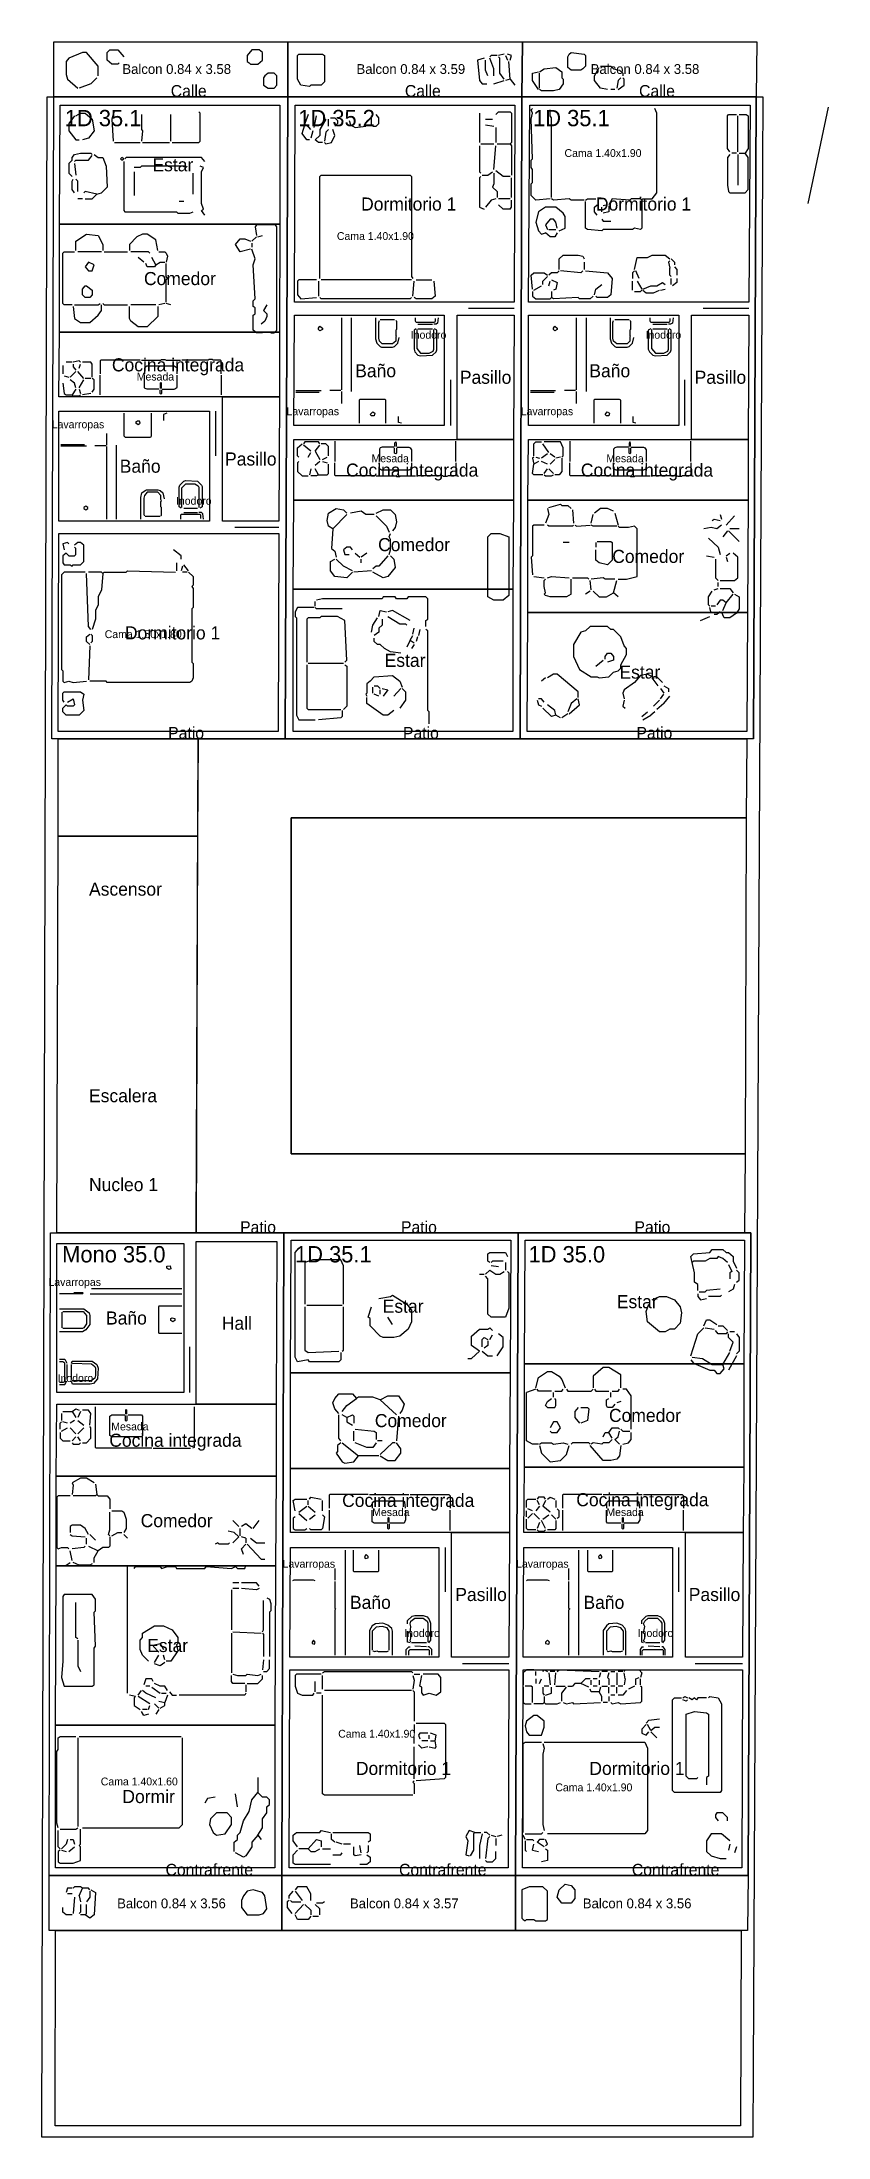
# Model space of a CAD drawing. Header units: metres. Extents: x 0 to 137, y 0 to 32.
# Drawn here: x 0 to 12.02, y 0 to 32.05 of the extents above; entities that cross this region are included whole.
import ezdxf

# ---------------------------------------------------------------- set-up
doc = ezdxf.new("R2010")
doc.units = ezdxf.units.M
for name, color, linetype in [('Trazo_Cotas', 9, 'Continuous'), ('Trazo_Entrada', 1, 'Continuous'), ('Trazo_Equipamiento', 8, 'Continuous'), ('Trazo_Estancias', 3, 'Continuous'), ('Trazo_Fachada', 30, 'Continuous'), ('Trazo_Medianeras', 8, 'Continuous'), ('Trazo_Norte', 1, 'Continuous'), ('Trazo_Nucleos', 252, 'Continuous'), ('Trazo_Pasillo', 9, 'Continuous'), ('Trazo_Patios', 3, 'Continuous'), ('Trazo_Puertas', 1, 'Continuous'), ('Trazo_Terreno', 7, 'Continuous'), ('Trazo_Unidad', 7, 'Continuous'), ('Trazo_Ventanas', 5, 'Continuous')]:
    doc.layers.add(name, color=color, linetype=linetype)

msp = doc.modelspace()

# ---------------------------------------------------------------- texts
at = {"layer": 'Trazo_Cotas'}
for s, p in [('Balcon 0.84 x 3.58', (1.23, 31.56)), ('Balcon 0.84 x 3.59', (4.81, 31.56)), ('Balcon 0.84 x 3.58', (8.39, 31.56)), ('Balcon 0.84 x 3.56', (1.15, 3.5)), ('Balcon 0.84 x 3.57', (4.71, 3.5)), ('Balcon 0.84 x 3.56', (8.27, 3.5))]:
    msp.add_text(s, height=0.15, dxfattribs=at).set_placement(p)
at = {"layer": 'Trazo_Equipamiento', "color": 8}
for s, p in [('Cama 1.40x1.90', (7.99, 30.29)), ('Cama 1.40x1.90', (4.51, 29.02)), ('Inodoro', (5.64, 27.51)), ('Inodoro', (9.23, 27.51)), ('Mesada', (1.45, 26.87)), ('Lavarropas', (3.74, 26.34)), ('Lavarropas', (7.32, 26.34)), ('Lavarropas', (0.15, 26.14)), ('Mesada', (5.04, 25.62)), ('Mesada', (8.63, 25.62)), ('Inodoro', (2.05, 24.97)), ('Cama 1.50x1.80', (0.96, 22.93)), ('Lavarropas', (0.1, 13.02)), ('Inodoro', (0.24, 11.55)), ('Mesada', (1.06, 10.81)), ('Mesada', (5.05, 9.5)), ('Mesada', (8.63, 9.5)), ('Lavarropas', (3.68, 8.71)), ('Lavarropas', (7.25, 8.71)), ('Inodoro', (5.54, 7.65)), ('Inodoro', (9.11, 7.65)), ('Cama 1.40x1.90', (4.53, 6.11)), ('Cama 1.40x1.60', (0.9, 5.38)), ('Cama 1.40x1.90', (7.85, 5.29))]:
    msp.add_text(s, height=0.12, dxfattribs=at).set_placement(p)
at = {"layer": 'Trazo_Estancias', "color": 2}
for p in [(1.69, 30.07), (5.24, 22.49), (8.83, 22.31), (8.79, 12.68), (5.21, 12.61), (1.61, 7.42)]:
    msp.add_text('Estar', height=0.2, dxfattribs=at).set_placement(p)
at = {"layer": 'Trazo_Estancias', "color": 5}
for s, p in [('Dormitorio 1', (4.88, 29.47)), ('Dormitorio 1', (8.47, 29.47)), ('Dormitorio 1', (1.27, 22.91)), ('Dormitorio 1', (4.8, 5.54)), ('Dormitorio 1', (8.37, 5.54)), ('Dormir', (1.23, 5.11))]:
    msp.add_text(s, height=0.2, dxfattribs=at).set_placement(p)
at = {"layer": 'Trazo_Estancias', "color": 40}
for p in [(1.56, 28.33), (5.14, 24.26), (8.72, 24.08), (5.09, 10.86), (8.67, 10.94), (1.51, 9.33)]:
    msp.add_text('Comedor', height=0.2, dxfattribs=at).set_placement(p)
at = {"layer": 'Trazo_Estancias', "color": 30}
for p in [(1.07, 27.01), (4.65, 25.4), (8.24, 25.4), (1.03, 10.56), (4.59, 9.64), (8.17, 9.65)]:
    msp.add_text('Cocina integrada', height=0.2, dxfattribs=at).set_placement(p)
at = {"layer": 'Trazo_Estancias', "color": 4}
for p in [(4.79, 26.92), (8.37, 26.92), (1.19, 25.46), (0.98, 12.43), (4.71, 8.08), (8.28, 8.08)]:
    msp.add_text('Baño', height=0.2, dxfattribs=at).set_placement(p)
at = {"layer": 'Trazo_Estancias', "color": 8}
for s, p in [('Pasillo', (6.39, 26.82)), ('Pasillo', (9.98, 26.82)), ('Pasillo', (2.8, 25.57)), ('Hall', (2.75, 12.35)), ('Pasillo', (6.32, 8.2)), ('Pasillo', (9.89, 8.2))]:
    msp.add_text(s, height=0.2, dxfattribs=at).set_placement(p)
at = {"layer": 'Trazo_Fachada'}
for s, p in [('Calle', (1.97, 31.21)), ('Calle', (5.55, 31.21)), ('Calle', (9.13, 31.21)), ('Patio', (1.93, 21.39)), ('Patio', (5.52, 21.39)), ('Patio', (9.09, 21.39)), ('Patio', (3.03, 13.83)), ('Patio', (5.49, 13.83)), ('Patio', (9.06, 13.83)), ('Contrafrente', (1.89, 4)), ('Contrafrente', (5.46, 4)), ('Contrafrente', (9.02, 4))]:
    msp.add_text(s, height=0.18, dxfattribs=at).set_placement(p)
at = {"layer": 'Trazo_Nucleos'}
for s, p in [('Ascensor', (0.72, 18.99)), ('Escalera', (0.72, 15.83)), ('Nucleo 1', (0.72, 14.47))]:
    msp.add_text(s, height=0.2, dxfattribs=at).set_placement(p)
at = {"layer": 'Trazo_Unidad'}
for s, p in [('1D 35.1', (0.35, 30.76)), ('1D 35.2', (3.92, 30.76)), ('1D 35.1', (7.51, 30.76)), ('Mono 35.0', (0.31, 13.38)), ('1D 35.1', (3.87, 13.38)), ('1D 35.0', (7.44, 13.38))]:
    msp.add_text(s, height=0.25, dxfattribs=at).set_placement(p)

# ---------------------------------------------------------------- linework, layer by layer
at = {"layer": 'Trazo_Cotas'}
for points in [[(3.76, 31.21), (0.18, 31.21), (0.18, 32.05), (3.76, 32.05)], [(7.34, 31.21), (3.76, 31.21), (3.76, 32.05), (7.35, 32.05)], [(10.92, 31.21), (7.34, 31.21), (7.35, 32.05), (10.93, 32.05)], [(3.67, 3.16), (0.11, 3.16), (0.11, 4), (3.67, 4)], [(7.24, 3.16), (3.67, 3.16), (3.67, 4), (7.24, 4)], [(10.79, 3.16), (7.24, 3.16), (7.24, 4), (10.8, 4)]]:
    msp.add_lwpolyline(points, close=True, dxfattribs=at)
at = {"layer": 'Trazo_Entrada'}
for p, q in [((3.61, 21.39), (2.39, 21.39)), ((5.52, 21.39), (3.84, 21.39)), ((9.1, 21.39), (7.42, 21.39)), ((3.59, 13.83), (2.36, 13.83)), ((5.49, 13.83), (3.81, 13.83)), ((9.07, 13.83), (7.39, 13.83))]:
    msp.add_line(p, q, dxfattribs=at)
at = {"layer": 'Trazo_Equipamiento', "color": 9}
for p, q in [((7.07, 31.86), (6.98, 31.84)), ((7.09, 31.84), (7.12, 31.77)), ((7.16, 31.48), (7.14, 31.75)), ((6.91, 31.41), (7.07, 31.46)), ((7.16, 31.48), (7.09, 31.46)), ((7.16, 31.48), (7.23, 31.39)), ((7.61, 31.34), (7.61, 31.57)), ((8.76, 31.32), (8.7, 31.32)), ((1.97, 30.53), (1.97, 30.94)), ((4.07, 30.94), (4.02, 30.8)), ((4.11, 30.71), (4.05, 30.78)), ((4.16, 30.74), (4.2, 30.92)), ((4.38, 30.76), (4.38, 30.87)), ((5.04, 30.78), (5.04, 30.92)), ((6.69, 30.96), (6.69, 30.51)), ((6.78, 30.87), (6.89, 30.87)), ((6.78, 30.78), (6.91, 30.76)), ((10.64, 30.37), (10.64, 30.92)), ((0.71, 30.58), (0.62, 30.55)), ((1.11, 30.51), (1.5, 30.51)), ((1.54, 30.51), (1.95, 30.51)), ((4.14, 30.69), (4.11, 30.58)), ((6.71, 30.49), (6.91, 30.49)), ((6.91, 30.1), (6.94, 30.46)), ((6.94, 30.74), (6.94, 30.51)), ((6.96, 30.49), (7.16, 30.49)), ((0.5, 30.19), (0.52, 30.01)), ((2.49, 30.22), (2.44, 30.28)), ((10.62, 30.35), (10.55, 30.35)), ((10.64, 30.33), (10.64, 29.86)), ((10.66, 30.35), (10.75, 30.35)), ((1.41, 30.06), (1.41, 29.7)), ((2.31, 29.72), (2.31, 30.04)), ((7.18, 29.67), (7.18, 29.97)), ((0.62, 29.65), (0.55, 29.65)), ((0.84, 29.72), (0.91, 29.74)), ((2.17, 29.61), (2.1, 29.61)), ((7.16, 29.65), (6.98, 29.65)), ((8.61, 29.65), (8.52, 29.65)), ((8.56, 29.45), (8.56, 29.52)), ((8.65, 29.56), (8.58, 29.54)), ((7.75, 29.18), (7.86, 29.18)), ((3.28, 29.07), (3.21, 29)), ((3.21, 28.97), (3.21, 28.91)), ((3.3, 29.07), (3.37, 29.09)), ((0.91, 28.84), (0.55, 28.84)), ((0.95, 28.84), (1.31, 28.84)), ((1.56, 28.68), (1.47, 28.75)), ((1.74, 28.64), (1.68, 28.75)), ((8.29, 28.68), (8.29, 28.57)), ((9.13, 28.43), (9.08, 28.55)), ((4.23, 28.39), (4.23, 28.16)), ((5.65, 28.41), (4.27, 28.41)), ((5.67, 28.16), (5.69, 28.39)), ((5.72, 28.41), (5.96, 28.41)), ((7.52, 28.25), (7.64, 28.32)), ((7.75, 28.32), (7.77, 28.39)), ((7.79, 28.23), (7.79, 28.14)), ((9.03, 28.25), (9.03, 28.39)), ((9.1, 28.39), (9.17, 28.27)), ((9.46, 28.25), (9.53, 28.27)), ((9.62, 28.34), (9.62, 28.43)), ((1.74, 28.03), (1.36, 28.03)), ((1.88, 28.05), (1.79, 28.03)), ((1.97, 28.03), (1.9, 28.05)), ((0.32, 27.1), (0.32, 26.97)), ((0.34, 26.94), (0.41, 26.92)), ((0.46, 27.15), (0.37, 27.15)), ((0.43, 26.92), (0.52, 27.01)), ((0.64, 26.9), (0.55, 27.01)), ((0.57, 27.06), (0.59, 27.12)), ((0.52, 26.74), (0.46, 26.65)), ((0.57, 26.76), (0.64, 26.88)), ((0.57, 26.74), (0.59, 26.67)), ((0.75, 26.67), (0.62, 26.65)), ((0.75, 26.9), (0.66, 26.9)), ((4.11, 25.79), (4, 25.88)), ((4.07, 25.7), (4.11, 25.77)), ((4.18, 25.79), (4.25, 25.88)), ((4.18, 25.79), (4.25, 25.66)), ((4.29, 25.66), (4.36, 25.7)), ((7.52, 25.72), (7.52, 25.9)), ((7.55, 25.7), (7.61, 25.68)), ((7.73, 25.75), (7.64, 25.68)), ((7.75, 25.77), (7.66, 25.9)), ((7.84, 25.7), (7.77, 25.75)), ((7.84, 25.66), (7.77, 25.59)), ((7.93, 25.7), (7.86, 25.68)), ((4.11, 25.52), (4.09, 25.43)), ((4.25, 25.63), (4.18, 25.57)), ((4.23, 25.43), (4.18, 25.52)), ((4.29, 25.63), (4.36, 25.61)), ((7.59, 25.63), (7.52, 25.59)), ((7.73, 25.59), (7.64, 25.63)), ((7.68, 25.45), (7.73, 25.52)), ((7.82, 25.45), (7.75, 25.52)), ((4.66, 24.82), (4.45, 24.6)), ((8.11, 24.89), (8.13, 24.69)), ((8.4, 24.69), (8.43, 24.82)), ((8.76, 24.84), (8.81, 24.66)), ((10.37, 24.82), (10.39, 24.75)), ((10.59, 24.8), (10.46, 24.66)), ((8.06, 24.39), (7.97, 24.39)), ((8.47, 24.39), (8.47, 24.32)), ((10.48, 24.57), (10.41, 24.48)), ((10.5, 24.57), (10.66, 24.41)), ((10.66, 24.6), (10.52, 24.6)), ((2.06, 24.08), (2.06, 23.96)), ((2.24, 23.96), (2.17, 24.05)), ((4.79, 24.23), (4.86, 24.17)), ((4.97, 24.23), (4.88, 24.17)), ((4.88, 24.08), (4.88, 24.14)), ((10.16, 24.19), (10.28, 24.17)), ((10.46, 24.19), (10.52, 24.23)), ((10.46, 24.17), (10.48, 24.1)), ((2.15, 24.03), (2.13, 23.96)), ((2.22, 23.94), (2.15, 23.94)), ((5.04, 23.96), (4.77, 23.94)), ((7.52, 23.87), (7.68, 23.85)), ((8.09, 23.6), (8.09, 23.83)), ((8.4, 23.67), (8.38, 23.81)), ((8.74, 23.62), (8.79, 23.81)), ((10.34, 23.72), (10.34, 23.78)), ((4.18, 23.42), (4.18, 23.49)), ((8.38, 23.65), (8.31, 23.6)), ((8.81, 23.56), (8.74, 23.62)), ((10.23, 23.31), (10.21, 23.4)), ((10.3, 23.42), (10.23, 23.42)), ((10.28, 23.67), (10.34, 23.69)), ((10.41, 23.35), (10.46, 23.47)), ((10.46, 23.47), (10.57, 23.6)), ((5.67, 22.99), (5.69, 23.08)), ((10.07, 23.2), (10.21, 23.26)), ((0.73, 22.81), (0.71, 22.29)), ((5.63, 22.9), (5.58, 22.79)), ((5.63, 22.9), (5.67, 22.97)), ((5.63, 22.9), (5.69, 22.86)), ((5.69, 22.83), (5.65, 22.77)), ((5.74, 22.95), (5.72, 22.88)), ((5.78, 23.06), (5.76, 22.97)), ((4.61, 22.54), (4.07, 22.54)), ((8.47, 22.5), (8.58, 22.59)), ((5.06, 22.09), (5.06, 22.18)), ((5.17, 22.07), (5.17, 22.14)), ((5.38, 22.04), (5.49, 22.16)), ((7.7, 22.32), (7.64, 22.27)), ((9.42, 22.2), (9.33, 22.32)), ((9.46, 22.16), (9.51, 22.09)), ((5.15, 22.04), (5.08, 22.07)), ((9.17, 21.73), (9.26, 21.8)), ((9.37, 21.8), (9.31, 21.75)), ((9.35, 21.89), (9.44, 21.98)), ((9.51, 21.93), (9.4, 21.84)), ((9.46, 22), (9.51, 22.07)), ((9.51, 21.93), (9.6, 22.04)), ((7.93, 21.71), (7.86, 21.75)), ((8.04, 21.77), (7.95, 21.71)), ((9.19, 21.68), (9.31, 21.75)), ((6.69, 13.2), (6.76, 13.2)), ((6.85, 13.26), (6.78, 13.2)), ((6.98, 13.31), (6.87, 13.33)), ((7.09, 13.38), (7.09, 13.26)), ((10.5, 13.35), (10.55, 13.24)), ((10.57, 13.4), (10.62, 13.29)), ((10.05, 12.93), (10.14, 12.93)), ((4.59, 12.72), (4.05, 12.72)), ((5.36, 12.43), (5.29, 12.54)), ((6.85, 12.2), (6.89, 12.27)), ((10.14, 12.38), (10.28, 12.36)), ((10.59, 12.32), (10.52, 12.32)), ((10.41, 11.82), (10.52, 12)), ((10.62, 11.95), (10.5, 11.73)), ((5.17, 11.28), (5.42, 11.05)), ((7.55, 11.44), (7.41, 11.39)), ((7.82, 11.32), (7.82, 11.39)), ((8.7, 11.32), (8.7, 11.39)), ((8.85, 11.25), (8.79, 11.23)), ((0.3, 11.07), (0.3, 10.96)), ((0.32, 11.1), (0.46, 11.1)), ((0.39, 10.92), (0.32, 10.94)), ((0.5, 10.96), (0.43, 10.92)), ((0.46, 11.1), (0.52, 11.01)), ((0.59, 11.1), (0.55, 11.01)), ((0.55, 10.96), (0.64, 10.89)), ((4.66, 11.01), (4.59, 11.05)), ((5.45, 11.03), (5.42, 10.65)), ((0.3, 10.8), (0.39, 10.85)), ((0.52, 10.76), (0.43, 10.85)), ((0.52, 10.71), (0.46, 10.65)), ((0.64, 10.85), (0.55, 10.76)), ((0.59, 10.65), (0.55, 10.71)), ((4.59, 10.62), (4.84, 10.42)), ((4.77, 10.65), (4.77, 10.8)), ((5.2, 10.65), (5.13, 10.65)), ((8.72, 10.69), (8.67, 10.78)), ((8.83, 10.6), (8.76, 10.67)), ((5.15, 10.42), (4.84, 10.42)), ((0.82, 9.99), (0.84, 9.83)), ((3.93, 9.56), (4.05, 9.65)), ((4.07, 9.67), (4.07, 9.74)), ((4.07, 9.65), (4.18, 9.56)), ((4.29, 9.58), (4.29, 9.74)), ((7.61, 9.65), (7.55, 9.58)), ((7.61, 9.67), (7.57, 9.74)), ((7.7, 9.74), (7.66, 9.65)), ((7.77, 9.56), (7.66, 9.65)), ((7.86, 9.74), (7.86, 9.63)), ((2.92, 9.43), (3.01, 9.34)), ((3.03, 9.2), (3.03, 9.31)), ((3.23, 9.31), (3.32, 9.43)), ((3.93, 9.54), (4.05, 9.43)), ((4.09, 9.45), (4.18, 9.52)), ((7.41, 9.49), (7.41, 9.58)), ((7.5, 9.58), (7.43, 9.61)), ((7.5, 9.54), (7.43, 9.47)), ((7.61, 9.45), (7.52, 9.54)), ((7.61, 9.4), (7.57, 9.31)), ((7.7, 9.31), (7.64, 9.43)), ((7.66, 9.45), (7.75, 9.52)), ((7.79, 9.52), (7.86, 9.45)), ((0.68, 9.07), (0.68, 9.16)), ((0.71, 9.04), (0.86, 8.97)), ((0.73, 9.22), (0.82, 9.13)), ((1.31, 9.16), (1.25, 9.22)), ((3.01, 9.18), (2.92, 9.09)), ((3.12, 9.16), (3.05, 9.18)), ((3.12, 9.16), (3.12, 9.09)), ((0.37, 8.75), (0.43, 8.79)), ((0.46, 8.82), (0.43, 8.97)), ((1.31, 6.79), (1.31, 8.75)), ((2.9, 8.37), (2.9, 7.76)), ((3.01, 8.48), (2.92, 8.48)), ((3.01, 8.39), (2.92, 8.39)), ((2.9, 7.71), (2.9, 7.1)), ((2.92, 7.73), (3.35, 7.71)), ((1.7, 7.51), (1.79, 7.42)), ((1.72, 7.26), (1.79, 7.37)), ((1.88, 7.3), (1.86, 7.37)), ((3.39, 7.3), (3.37, 7.15)), ((4.29, 6.85), (4.29, 7.06)), ((5.69, 7.08), (5.78, 7.08)), ((7.55, 7.06), (7.55, 7.12)), ((7.75, 7.1), (7.77, 6.92)), ((7.84, 7.12), (7.77, 7.12)), ((7.84, 6.92), (7.86, 7.1)), ((8.54, 7.1), (8.52, 7.03)), ((8.65, 7.12), (8.56, 7.12)), ((8.7, 7.12), (8.76, 7.12)), ((8.79, 7.1), (8.79, 6.92)), ((8.88, 7.12), (8.81, 7.12)), ((8.92, 7.01), (8.9, 7.1)), ((1.43, 6.74), (1.34, 6.76)), ((1.47, 6.76), (1.52, 6.83)), ((1.65, 6.63), (1.47, 6.74)), ((1.65, 6.9), (1.59, 6.9)), ((1.68, 6.88), (1.81, 6.79)), ((1.83, 6.79), (1.9, 6.79)), ((1.92, 6.76), (1.88, 6.65)), ((3.12, 6.92), (3.12, 6.81)), ((4.18, 6.81), (4.18, 6.97)), ((4.27, 6.79), (4.2, 6.79)), ((5.65, 6.83), (4.32, 6.83)), ((7.5, 6.65), (7.5, 6.88)), ((7.55, 7.01), (7.55, 6.94)), ((7.61, 6.94), (7.64, 7.01)), ((7.75, 6.9), (7.68, 6.9)), ((7.68, 6.74), (7.68, 6.65)), ((7.86, 6.9), (8, 6.9)), ((8.04, 6.9), (8.11, 6.9)), ((8.36, 6.88), (8.24, 6.94)), ((8.4, 6.92), (8.4, 6.99)), ((8.49, 7.01), (8.43, 7.01)), ((8.49, 6.9), (8.43, 6.9)), ((8.52, 6.99), (8.52, 6.92)), ((8.54, 6.88), (8.52, 6.81)), ((8.56, 6.9), (8.65, 6.9)), ((8.67, 6.79), (8.67, 6.88)), ((8.67, 6.74), (8.67, 6.67)), ((8.76, 6.9), (8.7, 6.9)), ((8.76, 6.76), (8.7, 6.76)), ((8.79, 6.79), (8.79, 6.88)), ((8.88, 6.9), (8.81, 6.9)), ((8.92, 7.01), (8.9, 6.92)), ((9.06, 6.9), (8.97, 6.85)), ((9.15, 6.92), (9.15, 7.01)), ((1.61, 6.54), (1.54, 6.54)), ((1.63, 6.54), (1.65, 6.6)), ((1.72, 6.63), (1.79, 6.56)), ((1.79, 6.54), (1.74, 6.47)), ((1.79, 6.67), (1.88, 6.65)), ((8.65, 6.65), (8.58, 6.65)), ((0.55, 6.11), (0.55, 4.75)), ((0.57, 6.13), (2.13, 6.13)), ((5.69, 6.31), (5.69, 6.18)), ((5.69, 6.02), (5.69, 6.13)), ((5.76, 6.15), (5.78, 6.09)), ((5.92, 6.09), (5.92, 6.15)), ((9.31, 6.22), (9.26, 6.31)), ((9.4, 6.11), (9.31, 6.2)), ((5.69, 5.48), (5.69, 5.97)), ((5.9, 6.06), (5.81, 6.06)), ((5.94, 6.06), (6.01, 6.06)), ((3.3, 5.5), (3.3, 5.27)), ((2.99, 5.05), (2.96, 5.25)), ((3.3, 4.62), (3.35, 4.55)), ((4.59, 4.48), (4.5, 4.51)), ((6.62, 4.66), (6.71, 4.66)), ((6.87, 4.62), (6.94, 4.6)), ((6.94, 4.57), (6.94, 4.46)), ((7.03, 4.62), (6.96, 4.6)), ((7.39, 4.55), (7.36, 4.62)), ((7.68, 4.44), (7.57, 4.51)), ((0.3, 4.39), (0.37, 4.37)), ((0.41, 4.37), (0.5, 4.44)), ((4.07, 4.41), (3.93, 4.41)), ((4.29, 4.41), (4.41, 4.41)), ((4.72, 4.48), (4.61, 4.48)), ((4.88, 4.35), (4.86, 4.46)), ((7.5, 4.39), (7.52, 4.48)), ((7.5, 4.39), (7.59, 4.37)), ((10.52, 4.48), (10.5, 4.39)), ((10.62, 4.44), (10.59, 4.35)), ((0.46, 3.72), (0.39, 3.72)), ((0.5, 3.67), (0.48, 3.42)), ((0.57, 3.69), (0.62, 3.81)), ((0.57, 3.69), (0.59, 3.6)), ((3.87, 3.76), (3.98, 3.62)), ((3.87, 3.42), (4, 3.56)), ((0.66, 3.4), (0.59, 3.4)), ((4.14, 3.38), (4.23, 3.38))]:
    msp.add_line(p, q, dxfattribs=at)
at = {"layer": 'Trazo_Equipamiento', "color": 8}
for p, q in [((4.58, 27.83), (4.58, 26.73)), ((4.73, 27.83), (4.73, 26.7)), ((5.39, 27.8), (5.17, 27.8)), ((5.75, 27.73), (5.97, 27.73)), ((5.75, 27.66), (5.97, 27.66)), ((8.17, 27.83), (8.17, 26.73)), ((8.32, 27.83), (8.32, 26.7)), ((8.98, 27.8), (8.76, 27.8)), ((9.34, 27.73), (9.56, 27.73)), ((9.34, 27.66), (9.56, 27.66)), ((0.89, 26.65), (0.89, 26.95)), ((2.74, 26.95), (2.74, 26.65)), ((3.88, 26.72), (4.27, 26.72)), ((3.88, 26.69), (4.24, 26.69)), ((4.57, 26.72), (4.4, 26.72)), ((4.58, 26.7), (4.58, 26.52)), ((7.47, 26.72), (7.85, 26.72)), ((7.47, 26.69), (7.83, 26.69)), ((8.16, 26.72), (7.99, 26.72)), ((8.17, 26.7), (8.17, 26.52)), ((0.99, 25.88), (0.99, 26.06)), ((0.29, 25.89), (0.65, 25.89)), ((0.29, 25.87), (0.68, 25.87)), ((0.98, 25.87), (0.81, 25.87)), ((0.99, 24.75), (0.99, 25.86)), ((1.14, 24.75), (1.14, 25.88)), ((4.48, 25.94), (4.48, 25.63)), ((6.33, 25.63), (6.33, 25.94)), ((8.07, 25.94), (8.07, 25.63)), ((9.92, 25.63), (9.92, 25.94)), ((1.81, 24.79), (1.58, 24.79)), ((2.17, 24.92), (2.38, 24.92)), ((2.17, 24.85), (2.38, 24.85)), ((0.74, 12.9), (2.14, 12.9)), ((0.76, 12.98), (2.14, 12.98)), ((0.31, 12.38), (0.31, 12.62)), ((0.38, 11.82), (0.38, 11.59)), ((0.45, 11.59), (0.45, 11.82)), ((1.7, 10.54), (2.27, 10.54)), ((5.01, 9.83), (5.61, 9.83)), ((8.58, 9.83), (9.18, 9.83)), ((4.39, 9.59), (4.39, 9.28)), ((6.24, 9.28), (6.24, 9.59)), ((7.96, 9.59), (7.96, 9.28)), ((9.81, 9.28), (9.81, 9.59)), ((4.64, 7.37), (4.64, 8.98)), ((8.21, 7.37), (8.21, 8.98)), ((4.48, 8.7), (4.48, 8.52)), ((8.05, 8.7), (8.05, 8.52)), ((5.88, 7.56), (5.65, 7.56)), ((5.88, 7.5), (5.7, 7.51)), ((9.45, 7.56), (9.23, 7.56)), ((9.45, 7.5), (9.27, 7.51))]:
    msp.add_line(p, q, dxfattribs=at)
at = {"layer": 'Trazo_Equipamiento', "color": 9}
for points in [[(0.86, 31.53), (0.86, 31.68), (0.68, 31.89), (0.62, 31.89), (0.41, 31.8), (0.37, 31.75), (0.37, 31.55), (0.39, 31.48), (0.55, 31.34)], [(1.18, 31.73), (1.16, 31.71), (1.07, 31.71), (1, 31.77), (1, 31.89), (1.04, 31.93), (1.16, 31.93), (1.25, 31.82)], [(6.76, 31.8), (6.66, 31.77), (6.69, 31.46), (6.73, 31.41), (6.8, 31.41)], [(6.82, 31.53), (6.78, 31.62), (6.78, 31.77)], [(6.96, 31.84), (6.87, 31.84), (6.85, 31.82)], [(6.91, 31.53), (6.91, 31.64), (6.85, 31.8)], [(7.07, 31.48), (7, 31.57), (7, 31.8), (6.98, 31.82)], [(7.16, 31.77), (7.18, 31.84), (7.12, 31.86)], [(0.84, 31.5), (0.75, 31.41), (0.57, 31.34)], [(7.59, 31.32), (7.5, 31.46), (7.5, 31.57), (7.59, 31.59)], [(7.61, 31.59), (7.68, 31.64), (7.86, 31.66), (7.95, 31.59), (7.95, 31.5), (7.97, 31.48), (7.97, 31.41), (7.91, 31.32), (7.82, 31.3), (7.64, 31.3), (7.61, 31.32)], [(8.65, 31.32), (8.54, 31.34), (8.45, 31.46), (8.45, 31.53), (8.52, 31.66)], [(8.54, 31.68), (8.7, 31.68), (8.74, 31.64), (8.83, 31.62), (8.88, 31.57), (8.88, 31.53)], [(8.85, 31.5), (8.81, 31.46), (8.79, 31.34)], [(8.81, 31.32), (8.9, 31.39), (8.9, 31.48), (8.88, 31.5)], [(0.5, 30.92), (0.41, 30.8), (0.41, 30.69), (0.52, 30.55), (0.57, 30.55)], [(0.52, 30.92), (0.59, 30.96), (0.66, 30.96), (0.77, 30.87), (0.8, 30.69), (0.71, 30.58)], [(1.09, 30.94), (1.07, 30.87), (1.09, 30.53)], [(1.52, 30.94), (1.52, 30.71), (1.54, 30.69), (1.52, 30.53)], [(1.99, 30.51), (2.4, 30.51), (2.42, 30.53), (2.42, 30.96), (2.4, 30.98)], [(4.09, 30.55), (4.05, 30.55), (3.98, 30.65), (4.02, 30.78)], [(4.34, 30.87), (4.25, 30.71), (4.25, 30.62), (4.18, 30.55)], [(4.41, 30.89), (4.48, 30.89), (4.52, 30.85), (4.52, 30.8), (4.48, 30.76)], [(4.7, 30.85), (4.72, 30.78), (4.79, 30.74), (4.95, 30.76)], [(5.06, 30.76), (5.11, 30.76), (5.15, 30.8), (5.15, 30.89), (5.11, 30.94)], [(6.94, 30.94), (6.98, 30.98), (7.16, 30.98), (7.18, 30.96), (7.18, 30.51), (7.16, 30.49)], [(7.77, 29.65), (7.55, 29.63), (7.48, 29.7), (7.48, 29.88), (7.5, 29.9), (7.5, 30.1), (7.48, 30.13), (7.48, 30.24), (7.5, 30.26), (7.48, 30.87), (7.5, 30.96), (7.48, 31.01), (7.5, 31.03)], [(7.79, 29.67), (7.79, 30.89), (7.77, 30.92), (7.77, 31.01)], [(9.17, 29.63), (9.19, 29.65), (9.33, 29.65), (9.4, 29.74), (9.4, 30.96), (9.37, 31.03)], [(10.52, 30.37), (10.48, 30.42), (10.48, 30.92), (10.5, 30.94), (10.62, 30.94)], [(10.66, 30.94), (10.77, 30.94), (10.8, 30.92), (10.8, 30.42), (10.75, 30.35)], [(4.29, 30.51), (4.23, 30.51), (4.18, 30.55)], [(4.38, 30.71), (4.34, 30.67), (4.32, 30.53)], [(4.32, 30.51), (4.34, 30.49), (4.43, 30.51), (4.48, 30.62), (4.45, 30.71)], [(6.69, 30.46), (6.69, 30.06), (6.71, 30.04)], [(7.16, 30.49), (7.18, 30.46), (7.18, 30.01)], [(0.46, 30.24), (0.41, 30.19), (0.41, 30.04), (0.46, 29.99)], [(0.46, 30.24), (0.46, 30.28), (0.5, 30.33), (0.59, 30.35), (0.75, 30.35), (0.77, 30.33)], [(0.5, 30.22), (0.52, 30.24), (0.71, 30.24), (0.77, 30.31)], [(0.8, 30.33), (0.86, 30.28), (0.93, 30.28), (0.98, 30.15), (1, 29.83), (0.91, 29.74)], [(1.25, 30.22), (1.25, 29.47), (1.27, 29.45), (2.06, 29.45), (2.08, 29.43), (2.26, 29.43), (2.31, 29.45)], [(2.44, 30.28), (1.29, 30.28), (1.27, 30.26)], [(2.22, 30.15), (2.2, 30.13), (2.15, 30.15), (1.52, 30.15), (1.5, 30.13), (1.41, 30.13)], [(2.49, 29.4), (2.44, 29.47), (2.47, 29.49), (2.44, 29.58), (2.44, 30.06), (2.47, 30.13), (2.42, 30.15)], [(10.52, 30.33), (10.48, 30.28), (10.48, 29.86), (10.5, 29.76), (10.52, 29.74), (10.75, 29.74), (10.8, 29.79), (10.8, 30.28), (10.75, 30.35)], [(0.5, 29.74), (0.46, 29.79), (0.46, 29.92), (0.48, 29.95)], [(0.55, 29.76), (0.55, 29.92), (0.52, 29.95)], [(4.25, 28.43), (4.25, 29.99), (4.27, 30.01), (5.63, 30.01), (5.65, 29.99), (5.65, 28.46), (5.67, 28.43)], [(6.71, 29.99), (6.69, 29.97), (6.69, 29.52), (6.76, 29.49)], [(6.73, 30.01), (6.82, 30.01), (6.89, 30.06)], [(6.91, 30.04), (6.91, 29.88), (6.89, 29.83), (6.96, 29.76), (6.96, 29.67)], [(7.16, 29.99), (7.05, 29.99), (6.94, 30.08)], [(0.84, 29.72), (0.66, 29.76), (0.64, 29.74)], [(0.66, 29.65), (0.77, 29.65), (0.84, 29.72)], [(6.94, 29.65), (6.87, 29.63), (6.78, 29.52)], [(7.16, 29.49), (7.05, 29.49), (6.98, 29.56)], [(7.16, 29.49), (7.18, 29.52), (7.18, 29.63)], [(7.91, 29.16), (8, 29.2), (8, 29.38), (7.97, 29.43), (7.86, 29.52), (7.7, 29.52), (7.59, 29.45), (7.55, 29.29), (7.59, 29.16), (7.64, 29.11), (7.7, 29.13)], [(8.29, 29.63), (8.09, 29.63), (8.06, 29.65), (7.82, 29.63), (7.79, 29.65)], [(8.31, 29.63), (8.34, 29.65), (8.47, 29.65)], [(9.17, 29.63), (9.17, 29.2), (9.15, 29.18), (9.06, 29.2), (9.03, 29.18), (8.58, 29.18), (8.56, 29.16), (8.34, 29.18), (8.31, 29.2), (8.31, 29.61)], [(8.49, 29.4), (8.45, 29.45), (8.45, 29.52), (8.49, 29.56)], [(8.67, 29.54), (8.67, 29.45), (8.58, 29.43)], [(9.17, 29.63), (9.15, 29.65), (9.01, 29.65), (8.99, 29.63), (8.72, 29.65), (8.67, 29.56)], [(3.5, 27.6), (3.55, 27.6), (3.59, 27.64), (3.59, 29.22), (3.57, 29.25), (3.28, 29.25), (3.26, 29.22), (3.28, 29.09)], [(7.88, 29.2), (7.86, 29.29), (7.82, 29.34), (7.77, 29.34), (7.7, 29.25), (7.73, 29.18)], [(8.56, 29.34), (8.58, 29.31), (8.7, 29.31)], [(0.52, 28.86), (0.52, 29), (0.68, 29.11), (0.86, 29.09), (0.93, 28.95), (0.93, 28.86)], [(1.77, 28.86), (1.74, 29.02), (1.61, 29.11), (1.54, 29.11), (1.45, 29.07), (1.34, 28.95), (1.34, 28.86)], [(3.19, 28.88), (3.03, 28.84), (2.96, 28.95), (3.03, 29.04), (3.1, 29.04), (3.19, 29)], [(3.37, 27.6), (3.28, 27.6), (3.23, 27.64), (3.23, 27.87), (3.26, 27.89), (3.26, 27.98), (3.23, 28), (3.23, 28.09), (3.26, 28.12), (3.23, 28.64), (3.26, 28.73), (3.21, 28.88)], [(7.88, 29.13), (7.84, 29.07), (7.77, 29.07), (7.7, 29.13)], [(0.46, 28.03), (0.34, 28.03), (0.32, 28.05), (0.32, 28.82), (0.34, 28.84), (0.5, 28.84)], [(1.65, 28.82), (1.63, 28.84), (1.36, 28.84)], [(1.74, 28.64), (1.72, 28.61), (1.61, 28.61), (1.59, 28.66)], [(1.74, 28.64), (1.81, 28.68), (1.88, 28.68)], [(1.79, 28.84), (1.88, 28.84), (1.9, 28.82), (1.92, 28.77), (1.9, 28.68)], [(1.9, 28.07), (1.9, 28.41), (1.92, 28.43), (1.9, 28.46), (1.9, 28.66)], [(7.91, 28.55), (7.88, 28.52), (7.79, 28.52), (7.75, 28.48)], [(7.91, 28.57), (7.91, 28.73), (7.97, 28.79), (8.2, 28.79), (8.27, 28.77), (8.29, 28.73)], [(8.27, 28.55), (8.24, 28.52), (7.93, 28.55)], [(8.31, 28.55), (8.65, 28.52), (8.72, 28.43), (8.7, 28.18), (8.65, 28.14), (8.49, 28.14), (8.47, 28.16)], [(9.06, 28.55), (9.03, 28.52), (9.03, 28.43)], [(9.06, 28.57), (9.1, 28.75), (9.26, 28.75), (9.33, 28.79), (9.53, 28.79), (9.6, 28.73)], [(9.6, 28.7), (9.58, 28.68), (9.6, 28.59)], [(9.62, 28.46), (9.6, 28.48), (9.6, 28.59)], [(9.62, 28.73), (9.67, 28.68), (9.67, 28.64)], [(9.67, 28.61), (9.71, 28.57), (9.71, 28.48)], [(4.2, 28.41), (3.93, 28.41), (3.91, 28.39), (3.91, 28.18), (3.96, 28.12), (4.2, 28.14)], [(5.99, 28.39), (6.01, 28.16), (5.96, 28.12), (5.72, 28.12), (5.69, 28.14)], [(7.5, 28.27), (7.48, 28.48), (7.52, 28.52), (7.68, 28.52), (7.73, 28.48)], [(7.5, 28.23), (7.5, 28.16), (7.55, 28.12), (7.77, 28.12), (7.79, 28.14)], [(7.66, 28.34), (7.66, 28.39), (7.73, 28.46)], [(7.79, 28.41), (7.88, 28.37), (7.86, 28.27), (7.82, 28.25)], [(8.45, 28.18), (8.47, 28.27), (8.56, 28.34)], [(9.06, 28.23), (9.15, 28.23), (9.17, 28.25)], [(9.19, 28.27), (9.31, 28.32), (9.4, 28.32)], [(9.19, 28.25), (9.24, 28.21), (9.35, 28.21), (9.44, 28.25)], [(9.4, 28.32), (9.49, 28.37), (9.53, 28.34)], [(9.71, 28.43), (9.71, 28.37), (9.64, 28.32)], [(0.48, 28), (0.5, 27.82), (0.59, 27.76), (0.73, 27.76), (0.86, 27.87), (0.91, 27.94), (0.91, 28.03)], [(0.5, 28.03), (0.86, 28.03), (0.89, 28.05)], [(0.93, 28.05), (0.95, 28.03), (1.31, 28.03)], [(1.77, 28), (1.77, 27.85), (1.61, 27.69), (1.47, 27.69), (1.36, 27.78), (1.34, 27.82), (1.34, 28)], [(3.44, 28.03), (3.39, 27.94), (3.44, 27.89), (3.44, 27.85), (3.41, 27.78), (3.35, 27.73)], [(5.65, 28.14), (5.63, 28.12), (4.27, 28.12), (4.25, 28.14)], [(8.43, 28.16), (8.38, 28.12), (8.22, 28.12), (8.2, 28.14), (7.82, 28.12), (7.79, 28.14)], [(0.59, 27.15), (0.57, 27.17), (0.48, 27.15)], [(0.48, 27.12), (0.48, 27.08), (0.52, 27.03)], [(0.77, 26.92), (0.77, 27.12), (0.75, 27.15), (0.62, 27.15)], [(0.32, 26.83), (0.34, 26.67), (0.37, 26.65), (0.46, 26.65)], [(0.52, 26.76), (0.5, 26.83), (0.43, 26.88)], [(0.59, 26.65), (0.57, 26.63), (0.48, 26.63), (0.46, 26.65)], [(0.77, 26.69), (0.8, 26.74), (0.8, 26.88), (0.77, 26.9)], [(3.93, 25.7), (3.91, 25.72), (3.91, 25.84), (3.98, 25.9)], [(4.25, 25.9), (4.23, 25.93), (4.02, 25.93), (4, 25.9)], [(4.38, 25.72), (4.38, 25.86), (4.34, 25.9), (4.27, 25.9)], [(7.52, 25.7), (7.5, 25.68), (7.52, 25.59)], [(7.52, 25.9), (7.55, 25.93), (7.64, 25.93)], [(7.95, 25.7), (7.97, 25.72), (7.97, 25.84), (7.93, 25.93), (7.68, 25.93)], [(7.95, 25.68), (7.95, 25.48), (7.91, 25.43), (7.84, 25.43)], [(3.93, 25.63), (3.91, 25.61), (3.91, 25.48), (3.98, 25.41), (4.07, 25.41)], [(4.23, 25.43), (4.2, 25.41), (4.11, 25.41)], [(4.23, 25.43), (4.36, 25.43), (4.38, 25.45), (4.38, 25.59)], [(7.66, 25.43), (7.52, 25.43), (7.5, 25.45), (7.52, 25.59)], [(7.68, 25.43), (7.7, 25.41), (7.79, 25.41), (7.82, 25.43)], [(4.45, 24.6), (4.38, 24.64), (4.36, 24.73), (4.38, 24.84), (4.5, 24.91), (4.61, 24.89), (4.66, 24.84)], [(5.08, 24.82), (4.95, 24.82), (4.88, 24.87), (4.72, 24.84)], [(5.11, 24.84), (5.22, 24.89), (5.33, 24.89), (5.4, 24.82), (5.42, 24.71), (5.4, 24.62), (5.36, 24.57)], [(5.11, 24.8), (5.27, 24.64), (5.31, 24.55)], [(7.73, 24.91), (7.75, 24.82), (7.7, 24.69)], [(7.75, 24.93), (7.93, 24.98), (7.95, 24.96), (8.04, 24.96), (8.09, 24.91)], [(8.74, 24.87), (8.65, 24.91), (8.54, 24.91), (8.45, 24.84)], [(10.25, 24.73), (10.28, 24.75), (10.37, 24.73)], [(0.41, 24.37), (0.39, 24.39), (0.32, 24.37), (0.34, 24.28)], [(0.37, 24.23), (0.32, 24.19), (0.32, 24.08), (0.34, 24.05), (0.43, 24.05), (0.46, 24.03), (0.48, 24.05), (0.59, 24.05), (0.64, 24.1), (0.64, 24.35), (0.59, 24.39), (0.55, 24.39), (0.5, 24.35)], [(4.45, 24.6), (4.43, 24.3), (4.48, 24.26), (4.5, 24.17)], [(5.31, 24.21), (5.33, 24.28), (5.33, 24.44), (5.31, 24.48), (5.33, 24.53)], [(7.68, 24.66), (7.52, 24.66), (7.5, 24.64), (7.5, 24.19), (7.48, 24.17), (7.5, 23.9)], [(8.13, 24.66), (8.11, 24.64), (7.75, 24.64), (7.73, 24.66)], [(8.15, 24.66), (8.18, 24.64), (8.38, 24.66)], [(8.79, 24.64), (8.43, 24.64), (8.4, 24.66)], [(8.49, 24.41), (8.7, 24.41), (8.72, 24.39), (8.72, 24.12), (8.65, 24.05), (8.52, 24.08), (8.47, 24.12), (8.47, 24.28)], [(8.81, 23.83), (8.94, 23.83), (9.1, 23.87), (9.1, 24.6), (9.06, 24.64), (8.97, 24.62), (8.83, 24.62), (8.81, 24.64)], [(10.39, 24.66), (10.32, 24.6), (10.23, 24.62), (10.12, 24.6)], [(10.19, 24.46), (10.34, 24.32), (10.37, 24.21)], [(0.37, 24.23), (0.41, 24.19), (0.5, 24.19), (0.52, 24.21), (0.52, 24.3), (0.5, 24.32)], [(2.13, 24.14), (2.13, 24.19), (2.01, 24.28)], [(4.75, 23.94), (4.66, 23.85), (4.48, 23.87), (4.41, 23.96), (4.41, 24.1), (4.48, 24.14)], [(4.75, 23.96), (4.61, 24.03), (4.5, 24.14)], [(4.75, 24.28), (4.72, 24.32), (4.66, 24.32), (4.61, 24.28), (4.63, 24.21), (4.7, 24.21)], [(5.33, 24.19), (5.38, 24.14), (5.4, 24.01), (5.29, 23.87), (5.22, 23.85), (5.06, 23.94)], [(5.29, 24.19), (5.15, 24.03), (5.11, 24.03), (5.06, 23.99)], [(10.3, 24.14), (10.3, 23.85), (10.34, 23.81)], [(10.37, 23.81), (10.59, 23.81), (10.64, 23.85), (10.64, 24.17), (10.57, 24.23)], [(0.66, 23.94), (0.34, 23.94), (0.3, 23.9), (0.3, 22.45), (0.32, 22.43), (0.32, 22.27), (0.34, 22.25), (0.41, 22.27), (0.48, 22.25), (0.68, 22.27)], [(0.75, 23.06), (0.71, 23.11), (0.68, 23.92)], [(0.93, 23.92), (0.91, 23.94), (0.71, 23.94)], [(2.24, 23.94), (2.31, 23.87), (2.31, 23.74), (2.29, 23.72), (2.31, 23.69), (2.31, 23.4), (2.29, 23.38), (2.29, 22.56), (2.31, 22.54), (2.31, 22.32), (2.29, 22.27), (2.26, 22.25), (1, 22.25), (0.98, 22.27), (0.73, 22.27)], [(0.93, 23.92), (0.91, 23.67), (0.86, 23.56), (0.86, 23.44), (0.82, 23.35), (0.82, 23.22), (0.77, 23.06)], [(0.93, 23.92), (0.95, 23.94), (1.29, 23.94), (1.31, 23.96), (2.04, 23.94)], [(8.09, 23.6), (8.02, 23.56), (7.77, 23.56), (7.7, 23.58), (7.68, 23.6), (7.7, 23.62), (7.68, 23.72), (7.68, 23.81), (7.7, 23.83)], [(7.73, 23.85), (7.79, 23.87), (8.06, 23.85)], [(8.11, 23.85), (8.34, 23.85), (8.36, 23.83)], [(8.76, 23.83), (8.61, 23.83), (8.58, 23.85), (8.4, 23.83)], [(4.16, 23.4), (3.91, 23.4), (3.87, 23.33), (3.87, 23.26), (3.89, 23.24), (3.89, 21.75), (3.93, 21.68), (4.18, 21.68)], [(4.59, 23.38), (4.2, 23.38), (4.18, 23.4)], [(5.87, 23.11), (5.87, 23.2), (5.9, 23.22), (5.9, 23.53), (5.87, 23.56), (5.6, 23.56), (5.58, 23.53), (5.42, 23.53), (5.4, 23.56), (5.22, 23.56), (5.2, 23.53), (4.29, 23.53), (4.2, 23.51)], [(8.43, 23.65), (8.52, 23.56), (8.63, 23.56), (8.74, 23.62)], [(10.21, 23.42), (10.19, 23.44), (10.19, 23.56), (10.25, 23.65)], [(10.46, 23.47), (10.41, 23.51), (10.37, 23.51), (10.32, 23.44)], [(10.37, 23.69), (10.52, 23.69), (10.57, 23.62)], [(10.59, 23.6), (10.66, 23.56), (10.66, 23.38), (10.62, 23.31), (10.52, 23.24), (10.43, 23.24), (10.39, 23.33)], [(4.63, 22.56), (4.66, 22.59), (4.63, 23.2), (4.52, 23.26), (4.27, 23.26), (4.25, 23.24), (4.07, 23.24), (4.05, 23.22), (4.05, 22.56)], [(5.04, 23.02), (5.06, 23.13), (5.13, 23.24)], [(5.2, 23.22), (5.2, 23.13), (5.15, 23.08), (5.15, 23.02), (5.08, 22.97)], [(5.15, 23.26), (5.17, 23.35), (5.27, 23.33)], [(5.63, 23.2), (5.36, 23.35), (5.29, 23.33)], [(5.29, 23.26), (5.47, 23.15), (5.56, 23.15), (5.58, 23.13)], [(10.37, 23.33), (10.32, 23.29), (10.28, 23.29)], [(0.73, 22.83), (0.68, 22.88), (0.68, 22.95), (0.73, 22.99)], [(0.75, 22.99), (0.77, 22.97), (0.77, 22.88), (0.75, 22.86)], [(5.49, 22.7), (5.33, 22.72), (5.24, 22.77), (5.17, 22.83), (5.13, 22.83), (5.08, 22.88), (5.08, 22.93)], [(5.92, 21.62), (5.92, 21.8), (5.9, 21.82), (5.9, 23.04), (5.87, 23.06)], [(4.05, 22.52), (4.05, 21.86), (4.07, 21.84), (4.57, 21.84)], [(4.63, 22.52), (4.66, 22.5), (4.66, 21.89), (4.61, 21.84)], [(8.61, 22.61), (8.61, 22.65), (8.65, 22.7), (8.7, 22.7), (8.74, 22.65), (8.74, 22.59), (8.65, 22.56)], [(5.02, 22.27), (4.97, 22.23), (4.97, 22.09), (4.95, 22.07), (4.97, 22.04)], [(5.02, 22.27), (5.08, 22.34), (5.36, 22.36), (5.47, 22.27), (5.51, 22.18)], [(5.08, 22.2), (5.13, 22.2), (5.17, 22.16)], [(5.2, 22.16), (5.29, 22.14), (5.22, 22.04)], [(5.51, 22.16), (5.56, 22.11), (5.56, 21.98), (5.47, 21.86)], [(8.2, 22.02), (8.2, 22.11), (7.88, 22.38), (7.82, 22.38), (7.73, 22.32)], [(9.33, 22.34), (9.26, 22.38), (9.15, 22.36), (9.06, 22.25), (8.9, 22.14), (8.88, 22.09), (8.9, 22)], [(9.49, 22.25), (9.4, 22.34), (9.35, 22.34)], [(9.51, 22.2), (9.58, 22.16), (9.58, 22.11)], [(0.34, 21.95), (0.32, 21.98), (0.32, 22.09), (0.34, 22.11), (0.59, 22.11), (0.64, 22.07), (0.62, 21.98), (0.64, 21.82), (0.57, 21.75), (0.37, 21.75), (0.32, 21.8), (0.32, 21.86), (0.37, 21.91)], [(0.39, 21.95), (0.48, 22), (0.5, 21.91), (0.48, 21.89), (0.39, 21.89), (0.37, 21.91)], [(4.59, 21.82), (4.59, 21.73), (4.57, 21.71), (4.23, 21.68)], [(5.38, 21.82), (5.29, 21.75), (5.22, 21.75), (4.97, 21.93), (4.97, 22.02)], [(7.57, 21.98), (7.59, 21.91), (7.64, 21.89)], [(7.68, 21.95), (7.64, 22), (7.59, 22)], [(7.86, 21.75), (7.79, 21.73), (7.66, 21.86)], [(7.86, 21.75), (7.84, 21.82), (7.73, 21.91)], [(8.18, 22), (8.09, 21.93), (8.04, 21.8)], [(8.06, 21.77), (8.22, 21.91), (8.2, 22)], [(8.9, 21.98), (8.88, 21.89), (8.92, 21.86)], [(4.57, 12), (4.57, 11.89), (4.54, 11.86), (4.09, 11.86), (4.07, 11.89), (3.91, 11.86), (3.87, 11.93), (3.87, 13.53), (3.93, 13.6)], [(6.85, 13.38), (6.82, 13.4), (6.82, 13.51), (6.85, 13.53), (7.09, 13.53), (7.12, 13.47)], [(9.94, 13.38), (9.92, 13.47), (9.96, 13.51), (10.21, 13.53), (10.25, 13.58), (10.41, 13.58), (10.46, 13.53), (10.5, 13.53), (10.57, 13.47), (10.57, 13.4)], [(10.48, 13.38), (10.41, 13.44), (10.34, 13.47), (10.32, 13.44), (10.21, 13.44), (10.14, 13.4), (9.96, 13.4), (9.94, 13.38)], [(4.61, 12.74), (4.61, 13.33), (4.57, 13.42), (4.14, 13.42), (4.02, 13.38), (4.02, 12.74)], [(7.12, 13.24), (7.14, 13.22), (7.14, 12.68), (7.09, 12.54), (6.87, 12.54), (6.82, 12.59), (6.82, 13.13), (6.78, 13.17)], [(6.85, 13.26), (6.94, 13.2), (7, 13.2), (7.07, 13.24)], [(7.05, 13.4), (6.89, 13.4), (6.87, 13.38)], [(10.03, 12.95), (10.03, 13.04), (9.98, 13.08), (9.98, 13.22), (9.94, 13.38)], [(10.55, 13.24), (10.52, 13.22), (10.52, 13.13)], [(10.62, 13.08), (10.66, 13.11), (10.66, 13.22), (10.62, 13.26)], [(5.15, 12.83), (5.33, 12.86), (5.36, 12.88), (5.58, 12.74), (5.65, 12.65), (5.65, 12.47), (5.6, 12.36), (5.47, 12.25), (5.38, 12.23), (5.22, 12.23), (5.17, 12.25), (5.02, 12.41), (5.02, 12.52), (4.99, 12.54), (5.04, 12.7)], [(9.33, 12.81), (9.44, 12.86), (9.55, 12.86), (9.67, 12.81), (9.76, 12.7), (9.78, 12.61), (9.76, 12.45), (9.67, 12.36), (9.6, 12.36), (9.53, 12.32), (9.44, 12.32), (9.26, 12.47), (9.24, 12.63), (9.28, 12.74)], [(10.03, 12.9), (10.03, 12.86), (10.07, 12.81), (10.16, 12.83)], [(10.37, 12.97), (10.16, 12.95), (10.14, 12.93)], [(10.39, 12.88), (10.37, 12.86), (10.19, 12.86)], [(10.59, 13.04), (10.57, 12.97), (10.5, 12.93)], [(4.02, 12.7), (4.02, 12.04), (4.07, 12), (4.54, 12.02)], [(4.59, 12.02), (4.61, 12.04), (4.61, 12.7)], [(10.12, 12.41), (10.16, 12.5), (10.21, 12.5), (10.32, 12.43)], [(6.69, 12.02), (6.57, 12.11), (6.57, 12.25), (6.69, 12.36), (6.82, 12.36), (6.85, 12.38), (6.89, 12.34)], [(6.73, 12.09), (6.73, 12.2), (6.76, 12.23), (6.82, 12.2)], [(6.82, 12.18), (6.82, 12.11), (6.76, 12.07)], [(6.96, 11.95), (7.05, 12.09), (7.05, 12.23), (6.98, 12.29)], [(9.92, 11.95), (10.03, 12.29), (10.12, 12.38)], [(10.48, 12.32), (10.46, 12.29), (10.34, 12.29), (10.3, 12.34)], [(10.34, 12.41), (10.41, 12.41), (10.48, 12.34)], [(10.52, 12.02), (10.57, 12.16), (10.5, 12.23), (10.5, 12.29)], [(10.62, 12.29), (10.66, 12.23), (10.66, 12.02), (10.62, 11.98)], [(6.51, 11.91), (6.57, 11.91), (6.69, 12.02)], [(6.73, 12.02), (6.82, 11.95), (6.89, 11.95)], [(9.92, 11.89), (9.96, 11.84), (10.21, 11.73), (10.28, 11.73), (10.32, 11.68), (10.37, 11.68), (10.43, 11.75), (10.41, 11.82)], [(9.94, 11.93), (10.1, 11.91), (10.25, 11.82), (10.41, 11.82)], [(7.55, 11.46), (7.59, 11.62), (7.73, 11.71), (7.79, 11.71), (7.91, 11.64), (7.95, 11.59), (8, 11.46)], [(8.85, 11.46), (8.85, 11.66), (8.67, 11.77), (8.58, 11.77), (8.43, 11.64), (8.43, 11.46)], [(4.54, 11.07), (4.48, 11.14), (4.45, 11.23), (4.48, 11.3), (4.54, 11.37), (4.75, 11.37), (4.81, 11.3)], [(4.59, 11.1), (4.66, 11.19), (4.81, 11.3)], [(5.17, 11.28), (5.06, 11.32), (4.84, 11.32), (4.81, 11.3)], [(5.17, 11.28), (5.29, 11.34), (5.45, 11.34), (5.54, 11.21), (5.51, 11.12), (5.47, 11.07)], [(7.59, 10.6), (7.5, 10.6), (7.41, 10.65), (7.41, 11.39)], [(7.79, 11.41), (7.59, 11.41), (7.57, 11.44)], [(7.7, 11.19), (7.73, 11.16), (7.84, 11.16), (7.86, 11.19), (7.86, 11.28), (7.84, 11.3)], [(7.7, 11.19), (7.73, 11.25), (7.79, 11.3)], [(7.84, 11.41), (7.95, 11.41), (7.97, 11.44)], [(8.02, 11.44), (8.04, 11.41), (8.4, 11.41), (8.43, 11.44)], [(8.45, 11.44), (8.47, 11.41), (8.67, 11.41)], [(8.76, 11.21), (8.72, 11.16), (8.65, 11.16), (8.63, 11.19), (8.63, 11.28), (8.67, 11.3)], [(8.72, 11.41), (8.81, 11.41), (8.83, 11.44)], [(9.01, 10.83), (9.01, 11.34), (8.94, 11.44), (8.88, 11.44)], [(0.28, 10.83), (0.28, 10.92), (0.3, 10.94)], [(0.46, 11.1), (0.52, 11.14), (0.57, 11.12)], [(0.73, 10.89), (0.75, 11.07), (0.71, 11.12), (0.62, 11.12)], [(4.57, 10.65), (4.54, 10.69), (4.54, 11.05)], [(4.66, 11.01), (4.75, 11.05), (4.77, 11.03), (4.77, 10.92)], [(4.66, 11.01), (4.66, 10.94), (4.75, 10.89)], [(7.77, 10.8), (7.79, 10.78), (7.88, 10.78), (7.93, 10.85), (7.88, 10.94), (7.82, 10.94), (7.77, 10.85)], [(8.2, 11.16), (8.15, 11.1), (8.15, 11.01), (8.22, 10.92)], [(8.24, 11.16), (8.34, 11.16), (8.36, 11.14), (8.34, 10.96), (8.24, 10.92)], [(0.28, 10.78), (0.28, 10.69), (0.32, 10.65), (0.43, 10.65)], [(0.46, 10.62), (0.48, 10.6), (0.57, 10.6), (0.59, 10.62)], [(0.62, 10.62), (0.68, 10.62), (0.75, 10.69), (0.75, 10.85), (0.73, 10.87)], [(4.57, 10.62), (4.52, 10.58), (4.52, 10.49), (4.5, 10.46), (4.59, 10.33), (4.63, 10.31), (4.77, 10.33), (4.84, 10.42)], [(4.79, 10.83), (5.08, 10.8), (5.11, 10.78), (5.11, 10.67)], [(5.11, 10.62), (5.06, 10.55), (4.97, 10.55), (4.79, 10.62)], [(5.4, 10.62), (5.36, 10.62), (5.17, 10.44)], [(5.17, 10.42), (5.29, 10.35), (5.4, 10.35), (5.49, 10.46), (5.49, 10.53), (5.42, 10.62)], [(7.61, 10.6), (7.64, 10.62), (7.79, 10.62), (7.82, 10.6), (7.97, 10.62), (8.04, 10.6)], [(7.61, 10.58), (7.64, 10.46), (7.77, 10.33), (7.93, 10.35), (8.02, 10.44), (8.06, 10.58)], [(8.38, 10.6), (8.36, 10.62), (8.11, 10.62), (8.09, 10.6)], [(8.85, 10.58), (8.83, 10.42), (8.79, 10.37), (8.7, 10.35), (8.58, 10.35), (8.38, 10.58)], [(8.72, 10.67), (8.67, 10.62), (8.58, 10.62), (8.56, 10.6), (8.43, 10.62), (8.4, 10.6)], [(8.58, 10.71), (8.61, 10.78), (8.67, 10.78)], [(8.67, 10.78), (8.72, 10.85), (8.81, 10.85), (8.83, 10.83)], [(8.76, 10.67), (8.81, 10.71), (8.83, 10.8)], [(8.85, 10.83), (8.88, 10.8), (8.99, 10.8)], [(8.88, 10.6), (8.97, 10.62), (9.01, 10.67), (9.01, 10.78)], [(0.8, 10.01), (0.68, 10.08), (0.59, 10.08), (0.46, 10.01)], [(0.46, 10.01), (0.48, 9.97), (0.46, 9.83)], [(0.43, 9.81), (0.25, 9.81), (0.23, 9.79), (0.23, 9.02), (0.25, 9), (0.3, 9.02), (0.39, 9.02), (0.41, 9)], [(0.84, 9.83), (0.82, 9.81), (0.48, 9.81)], [(0.84, 9.83), (0.86, 9.81), (1, 9.81), (1.04, 9.76), (1.04, 9.61)], [(3.87, 9.58), (3.84, 9.74), (3.87, 9.76), (4.05, 9.76)], [(4.09, 9.76), (4.11, 9.79), (4.27, 9.76)], [(7.41, 9.63), (7.41, 9.74), (7.43, 9.76), (7.55, 9.76)], [(7.7, 9.76), (7.68, 9.79), (7.59, 9.79), (7.57, 9.76)], [(7.73, 9.76), (7.77, 9.79), (7.84, 9.76)], [(0.71, 9.22), (0.66, 9.31), (0.59, 9.36), (0.46, 9.36), (0.43, 9.34), (0.43, 9.25)], [(1.04, 9.2), (1.02, 9.22), (1.04, 9.29), (1.04, 9.56)], [(1.07, 9.58), (1.22, 9.58), (1.25, 9.56), (1.29, 9.45), (1.29, 9.31), (1.25, 9.25)], [(3.21, 9.31), (3.12, 9.38), (3.05, 9.34)], [(3.87, 9.49), (3.84, 9.47), (3.84, 9.31), (3.87, 9.29), (4.02, 9.29), (4.05, 9.31)], [(4.29, 9.52), (4.32, 9.49), (4.29, 9.31), (4.27, 9.29), (4.11, 9.29), (4.09, 9.31)], [(7.55, 9.29), (7.43, 9.29), (7.41, 9.31), (7.41, 9.45)], [(7.86, 9.43), (7.86, 9.31), (7.84, 9.29), (7.73, 9.29)], [(7.88, 9.47), (7.91, 9.49), (7.91, 9.58), (7.88, 9.61)], [(0.43, 9.22), (0.46, 9.2), (0.66, 9.18)], [(0.66, 9.04), (0.64, 9.02), (0.46, 9)], [(1.04, 9.18), (1.04, 9.04), (1.02, 9.02), (0.93, 9.02), (0.86, 8.97)], [(1.07, 9.2), (1.16, 9.25), (1.22, 9.25)], [(2.87, 9.09), (2.85, 9.07), (2.71, 9.07), (2.69, 9.09), (2.65, 9.07)], [(3.01, 9.18), (2.94, 9.25), (2.85, 9.27)], [(3.08, 8.91), (3.05, 9), (3.12, 9.07)], [(3.14, 9.07), (3.35, 8.84), (3.41, 8.84)], [(3.19, 9.16), (3.28, 9.09), (3.41, 9.09)], [(7.57, 9.29), (7.59, 9.27), (7.68, 9.27), (7.7, 9.29)], [(0.77, 8.77), (0.73, 8.75), (0.57, 8.75), (0.48, 8.79)], [(0.8, 8.79), (0.8, 8.86), (0.86, 8.97)], [(1.41, 8.7), (1.43, 8.73), (1.81, 8.73), (1.83, 8.7), (1.92, 8.73), (2.04, 8.73), (2.06, 8.7), (2.49, 8.7), (2.51, 8.73), (2.9, 8.7), (2.96, 8.73), (2.99, 8.7), (3.1, 8.7), (3.12, 8.75)], [(3.32, 8.43), (3.28, 8.48), (3.05, 8.48)], [(3.32, 8.39), (3.28, 8.37), (3.05, 8.39)], [(0.55, 7.62), (0.52, 7.64), (0.52, 8.18)], [(3.37, 7.73), (3.39, 7.76), (3.39, 8.21)], [(3.44, 8.25), (3.48, 8.23), (3.5, 8.16), (3.5, 8.05), (3.48, 8.03), (3.48, 7.35)], [(1.63, 7.28), (1.54, 7.37), (1.5, 7.46), (1.5, 7.6), (1.54, 7.64), (1.54, 7.71), (1.72, 7.82), (1.86, 7.82), (1.99, 7.76), (2.08, 7.64), (2.08, 7.55), (2.06, 7.53), (2.08, 7.44), (1.97, 7.28), (1.9, 7.28)], [(3.37, 7.71), (3.39, 7.69), (3.39, 7.35)], [(0.55, 7.6), (0.55, 7.21), (0.59, 7.12)], [(1.72, 7.53), (1.81, 7.55), (1.86, 7.46)], [(1.88, 7.26), (1.81, 7.21), (1.72, 7.24)], [(3.1, 6.94), (2.92, 6.94), (2.9, 6.97), (2.9, 7.06)], [(2.92, 7.08), (2.99, 7.06), (3.12, 7.06), (3.14, 7.08), (3.3, 7.06), (3.35, 7.08)], [(3.14, 6.94), (3.3, 6.94), (3.37, 7.01), (3.37, 7.06)], [(3.39, 7.12), (3.44, 7.12), (3.48, 7.17), (3.48, 7.3)], [(4.27, 7.08), (3.89, 7.08), (3.87, 7.06), (3.87, 6.9), (3.91, 6.79), (3.98, 6.76), (4.14, 6.76), (4.16, 6.79)], [(4.29, 7.1), (4.32, 7.12), (5.65, 7.12), (5.67, 7.1)], [(5.67, 7.06), (5.69, 6.99), (5.67, 6.85)], [(5.81, 6.79), (5.81, 6.88), (5.78, 6.9), (5.81, 7.06)], [(5.81, 6.79), (5.83, 6.76), (5.92, 6.79), (6.03, 6.76), (6.1, 6.81), (6.1, 7.03), (6.06, 7.08), (5.83, 7.08)], [(7.52, 7.15), (7.41, 7.15), (7.36, 7.1), (7.36, 6.92)], [(7.66, 7.12), (7.68, 7.15), (7.73, 7.12)], [(7.88, 7.12), (7.91, 7.15), (8.52, 7.12)], [(8.67, 7.1), (8.65, 7.03), (8.67, 7.01), (8.67, 6.92)], [(8.9, 7.12), (8.92, 7.15), (9.13, 7.15), (9.17, 7.1), (9.15, 7.03)], [(1.43, 6.74), (1.41, 6.72), (1.41, 6.6), (1.5, 6.54)], [(1.74, 6.72), (1.59, 6.79), (1.54, 6.83)], [(1.7, 6.97), (1.68, 7.01), (1.59, 7.01), (1.56, 6.92)], [(1.92, 6.83), (1.88, 6.9), (1.81, 6.9), (1.72, 6.94)], [(1.95, 6.81), (1.99, 6.76), (2.06, 6.76)], [(3.12, 6.79), (3.1, 6.76), (2.1, 6.76)], [(5.67, 5.23), (4.32, 5.23), (4.29, 5.25), (4.29, 6.76)], [(5.67, 6.83), (5.69, 6.81), (5.69, 6.36)], [(7.36, 6.88), (7.36, 6.65), (7.39, 6.63), (7.48, 6.63)], [(7.5, 6.88), (7.48, 6.9), (7.39, 6.9)], [(7.66, 6.88), (7.66, 6.79), (7.68, 6.76)], [(7.7, 6.76), (7.79, 6.79), (7.79, 6.88)], [(7.95, 6.67), (7.95, 6.79), (8.02, 6.88)], [(8.24, 6.94), (8.15, 6.94), (8.11, 6.9)], [(8.38, 7.01), (8.31, 7.01), (8.24, 6.94)], [(8.52, 6.81), (8.4, 6.81), (8.38, 6.85)], [(8.56, 6.67), (8.56, 6.74), (8.52, 6.81)], [(8.7, 6.65), (8.72, 6.63), (8.81, 6.65), (8.85, 6.63), (9.15, 6.65), (9.17, 6.67), (9.17, 6.88), (9.15, 6.9)], [(8.94, 6.83), (8.88, 6.76), (8.81, 6.76)], [(9.08, 6.92), (9.08, 7.01), (9.13, 7.03)], [(10.19, 6.72), (10.21, 6.74), (10.34, 6.72), (10.39, 6.63), (10.39, 5.3), (10.37, 5.27), (9.67, 5.27), (9.64, 5.3), (9.64, 6.69), (9.67, 6.72), (9.78, 6.72)], [(9.8, 6.72), (9.83, 6.74), (9.87, 6.72)], [(1.63, 6.47), (1.56, 6.45), (1.52, 6.51)], [(1.81, 6.56), (1.88, 6.6), (1.88, 6.65)], [(7.68, 6.65), (7.66, 6.63), (7.52, 6.63)], [(7.68, 6.65), (7.7, 6.63), (7.88, 6.63), (7.93, 6.65)], [(7.97, 6.65), (8.02, 6.63), (8.11, 6.65), (8.13, 6.63), (8.54, 6.65)], [(9.87, 6.69), (9.85, 6.67), (9.8, 6.69)], [(10.03, 5.5), (10.01, 5.48), (9.89, 5.48), (9.85, 5.52), (9.85, 6.47), (9.98, 6.51), (10.16, 6.49), (10.19, 6.47), (10.19, 5.52), (10.16, 5.5), (10.16, 5.39)], [(10.16, 6.72), (10.03, 6.72), (10.01, 6.69), (9.98, 6.72), (9.94, 6.69), (9.89, 6.72)], [(0.25, 4.73), (0.23, 4.8), (0.23, 5.9), (0.25, 5.93), (0.25, 6.11), (0.28, 6.13), (0.52, 6.13)], [(0.62, 4.73), (2.1, 4.73), (2.15, 4.78), (2.15, 6.11)], [(5.72, 6.33), (6.15, 6.33), (6.17, 6.31), (6.17, 5.5), (6.15, 5.48), (5.72, 5.45)], [(5.9, 6.18), (5.78, 6.18), (5.76, 6.15)], [(6.01, 6.06), (6.03, 6.15), (5.94, 6.18)], [(9.24, 6.31), (9.17, 6.24), (9.17, 6.18), (9.24, 6.15), (9.28, 6.2)], [(9.24, 6.33), (9.28, 6.38), (9.44, 6.4)], [(9.31, 6.22), (9.37, 6.27), (9.44, 6.27)], [(5.9, 5.97), (5.81, 5.95), (5.76, 6)], [(5.92, 5.97), (6.01, 5.95), (6.03, 5.97), (6.01, 6.06)], [(7.36, 4.66), (7.36, 6.02), (7.39, 6.04), (7.64, 6.04)], [(7.66, 6.02), (7.68, 5.95), (7.66, 5.86), (7.66, 4.78), (7.68, 4.69)], [(7.68, 6.04), (9.22, 6.04), (9.26, 5.95), (9.26, 4.69), (9.22, 4.64), (7.73, 4.64)], [(5.69, 5.45), (5.67, 5.43), (5.69, 5.41), (5.69, 5.25)], [(2.65, 5.2), (2.53, 5.18), (2.49, 5.11)], [(2.94, 4.37), (2.94, 4.51), (2.99, 4.55), (2.99, 4.62), (3.03, 4.66), (3.08, 4.84), (3.17, 4.98), (3.21, 5.16), (3.3, 5.27)], [(3.3, 4.62), (3.37, 4.73), (3.37, 4.87), (3.44, 4.96), (3.44, 5.05), (3.48, 5.09), (3.48, 5.16), (3.44, 5.2), (3.37, 5.2), (3.3, 5.27)], [(10.48, 4.84), (10.48, 4.89), (10.41, 4.96), (10.32, 4.96), (10.3, 4.93), (10.3, 4.89), (10.34, 4.84)], [(0.28, 4.41), (0.25, 4.44), (0.25, 4.69)], [(0.28, 4.71), (0.52, 4.71), (0.55, 4.73)], [(0.39, 4.55), (0.37, 4.48), (0.3, 4.41)], [(0.43, 4.55), (0.48, 4.55), (0.5, 4.48)], [(0.57, 4.46), (0.59, 4.48), (0.59, 4.71)], [(3.3, 4.62), (3.21, 4.51), (3.21, 4.44), (3.12, 4.3), (3.08, 4.28), (2.96, 4.35)], [(3.91, 4.44), (3.84, 4.53), (3.84, 4.62), (3.89, 4.66), (4.25, 4.66), (4.27, 4.69), (4.41, 4.66)], [(4.07, 4.41), (4.2, 4.55), (4.27, 4.53), (4.27, 4.44)], [(4.48, 4.51), (4.43, 4.55), (4.43, 4.64)], [(4.45, 4.66), (4.99, 4.66), (5.02, 4.64), (5.02, 4.53), (4.99, 4.51)], [(6.62, 4.66), (6.53, 4.69), (6.48, 4.6), (6.51, 4.53), (6.48, 4.32), (6.53, 4.3)], [(6.62, 4.66), (6.6, 4.64), (6.6, 4.39), (6.55, 4.3)], [(6.73, 4.64), (6.69, 4.46), (6.69, 4.26)], [(6.85, 4.62), (6.8, 4.66), (6.76, 4.66)], [(6.85, 4.6), (6.82, 4.57), (6.78, 4.26)], [(7.39, 4.64), (7.64, 4.64), (7.66, 4.66)], [(7.39, 4.53), (7.39, 4.39), (7.41, 4.37)], [(7.41, 4.55), (7.5, 4.55), (7.52, 4.53)], [(7.68, 4.55), (7.61, 4.55), (7.57, 4.51)], [(7.7, 4.46), (7.73, 4.48), (7.7, 4.55)], [(10.52, 4.53), (10.39, 4.64), (10.23, 4.64), (10.16, 4.53), (10.16, 4.37), (10.23, 4.3), (10.37, 4.26), (10.46, 4.26)], [(0.28, 4.39), (0.25, 4.37), (0.25, 4.21), (0.28, 4.19), (0.48, 4.19), (0.59, 4.23), (0.59, 4.44), (0.57, 4.46)], [(4.41, 4.17), (3.87, 4.17), (3.84, 4.19), (3.84, 4.32), (3.91, 4.39)], [(4.07, 4.41), (4.11, 4.37), (4.18, 4.37), (4.25, 4.41)], [(4.45, 4.32), (4.57, 4.32), (4.59, 4.35)], [(4.88, 4.32), (4.79, 4.3), (4.77, 4.32), (4.77, 4.44)], [(4.97, 4.32), (5.02, 4.28), (5.02, 4.21), (4.97, 4.17), (4.86, 4.17)], [(4.99, 4.46), (4.99, 4.37), (4.97, 4.35)], [(6.78, 4.23), (6.8, 4.21), (6.89, 4.21), (6.94, 4.26), (6.94, 4.37)], [(7.7, 4.41), (7.73, 4.39), (7.73, 4.23), (7.64, 4.21)], [(0.46, 3.81), (0.39, 3.81), (0.37, 3.74)], [(0.62, 3.81), (0.59, 3.83), (0.5, 3.83), (0.48, 3.81)], [(0.59, 3.56), (0.59, 3.44), (0.57, 3.42)], [(0.73, 3.78), (0.71, 3.81), (0.62, 3.81)], [(0.75, 3.78), (0.82, 3.74), (0.8, 3.4), (0.73, 3.35), (0.66, 3.4)], [(0.66, 3.4), (0.68, 3.42), (0.68, 3.56)], [(0.73, 3.76), (0.73, 3.67), (0.68, 3.6)], [(3.78, 3.62), (3.75, 3.6), (3.75, 3.51), (3.82, 3.42)], [(3.78, 3.65), (3.78, 3.69), (3.84, 3.76)], [(3.8, 3.62), (3.82, 3.6), (3.96, 3.6)], [(4.11, 3.62), (4.11, 3.72), (4.05, 3.83), (3.91, 3.83), (3.87, 3.78)], [(4.02, 3.56), (4.11, 3.47), (4.11, 3.4)], [(4.25, 3.4), (4.25, 3.49), (4.18, 3.56)], [(4.32, 3.6), (4.29, 3.58), (4.2, 3.58)], [(0.46, 3.4), (0.37, 3.4), (0.32, 3.44), (0.32, 3.51)], [(4.11, 3.38), (4.07, 3.33), (3.91, 3.33), (3.87, 3.4)]]:
    msp.add_lwpolyline(points, dxfattribs=at)
for points in [[(3.17, 31.73), (3.19, 31.71), (3.3, 31.71), (3.37, 31.77), (3.37, 31.89), (3.32, 31.93), (3.21, 31.93), (3.14, 31.84), (3.14, 31.75)], [(4.32, 31.44), (4.27, 31.39), (4.11, 31.39), (4.09, 31.37), (3.96, 31.39), (3.91, 31.48), (3.91, 31.84), (3.93, 31.86), (4.29, 31.86), (4.32, 31.84)], [(8.27, 31.64), (8.24, 31.62), (8.09, 31.62), (8.04, 31.66), (8.04, 31.82), (8.06, 31.86), (8.09, 31.89), (8.29, 31.86), (8.31, 31.84), (8.31, 31.68)], [(3.39, 31.5), (3.39, 31.39), (3.46, 31.34), (3.55, 31.34), (3.59, 31.39), (3.59, 31.53), (3.55, 31.57), (3.46, 31.57), (3.41, 31.53)], [(1.25, 30.26), (1.22, 30.28), (1.2, 30.26), (1.22, 30.24)], [(0.71, 28.68), (0.66, 28.61), (0.71, 28.55), (0.77, 28.55), (0.8, 28.64)], [(0.68, 28.32), (0.77, 28.25), (0.77, 28.18), (0.73, 28.14), (0.66, 28.14), (0.62, 28.18), (0.62, 28.27), (0.66, 28.32)], [(7.14, 23.58), (7.05, 23.51), (6.91, 23.51), (6.82, 23.56), (6.82, 24.48), (6.87, 24.53), (7, 24.53), (7.14, 24.48)], [(8.13, 22.65), (8.22, 22.45), (8.4, 22.34), (8.49, 22.34), (8.52, 22.32), (8.67, 22.34), (8.74, 22.41), (8.81, 22.43), (8.85, 22.47), (8.85, 22.52), (8.94, 22.68), (8.94, 22.77), (8.9, 22.81), (8.85, 22.95), (8.74, 23.06), (8.7, 23.06), (8.65, 23.11), (8.38, 23.11), (8.31, 23.04), (8.24, 23.02), (8.13, 22.83)], [(0.32, 7.28), (0.3, 7.03), (0.34, 6.9), (0.77, 6.9), (0.8, 6.92), (0.8, 7.48), (0.82, 7.51), (0.8, 8.03), (0.82, 8.05), (0.82, 8.23), (0.77, 8.3), (0.34, 8.3), (0.32, 8.27)], [(7.39, 6.29), (7.41, 6.2), (7.45, 6.15), (7.64, 6.15), (7.68, 6.27), (7.68, 6.36), (7.57, 6.45), (7.52, 6.45), (7.41, 6.36)], [(2.58, 4.87), (2.56, 4.78), (2.62, 4.66), (2.67, 4.62), (2.8, 4.64), (2.9, 4.78), (2.9, 4.89), (2.83, 4.96), (2.67, 4.96)], [(8.09, 3.85), (8.15, 3.78), (8.15, 3.65), (8.09, 3.58), (7.95, 3.58), (7.88, 3.67), (7.91, 3.78), (8, 3.87)], [(3.23, 3.78), (3.14, 3.76), (3.08, 3.69), (3.05, 3.62), (3.05, 3.51), (3.14, 3.4), (3.32, 3.4), (3.39, 3.42), (3.44, 3.49), (3.41, 3.69), (3.37, 3.74)], [(7.36, 3.33), (7.39, 3.31), (7.41, 3.33), (7.52, 3.33), (7.55, 3.31), (7.7, 3.31), (7.73, 3.33), (7.73, 3.76), (7.66, 3.83), (7.45, 3.83), (7.34, 3.78), (7.34, 3.35)]]:
    msp.add_lwpolyline(points, close=True, dxfattribs=at)
at = {"layer": 'Trazo_Equipamiento', "color": 8}
for points in [[(4.29, 27.65), (4.25, 27.63), (4.23, 27.65), (4.23, 27.67), (4.25, 27.7), (4.29, 27.67)], [(7.88, 27.65), (7.84, 27.63), (7.82, 27.65), (7.82, 27.67), (7.84, 27.7), (7.88, 27.67)], [(5.08, 26.33), (5.04, 26.33), (5.02, 26.35), (5.06, 26.39), (5.09, 26.37)], [(8.67, 26.33), (8.63, 26.33), (8.61, 26.35), (8.64, 26.39), (8.68, 26.37)], [(1.49, 26.25), (1.46, 26.25), (1.43, 26.23), (1.47, 26.2), (1.5, 26.22)], [(0.7, 24.93), (0.67, 24.95), (0.64, 24.93), (0.64, 24.91), (0.67, 24.89), (0.7, 24.91)], [(1.97, 13.28), (1.94, 13.27), (1.91, 13.29), (1.91, 13.32), (1.96, 13.33)], [(1.99, 12.53), (2.03, 12.52), (2.03, 12.49), (2, 12.47), (1.97, 12.49), (1.97, 12.52)], [(4.93, 8.88), (4.94, 8.85), (4.99, 8.86), (4.99, 8.88), (4.96, 8.91)], [(8.51, 8.88), (8.52, 8.85), (8.56, 8.86), (8.56, 8.88), (8.54, 8.91)], [(4.15, 7.6), (4.13, 7.57), (4.13, 7.55), (4.17, 7.54), (4.18, 7.57)], [(7.73, 7.6), (7.7, 7.57), (7.7, 7.55), (7.75, 7.54), (7.76, 7.57)]]:
    msp.add_lwpolyline(points, close=True, dxfattribs=at)
for points in [[(5.1, 27.83), (5.1, 27.51), (5.12, 27.44), (5.17, 27.39), (5.19, 27.38), (5.36, 27.38), (5.39, 27.39), (5.44, 27.44), (5.46, 27.53)], [(5.41, 27.79), (5.42, 27.78), (5.42, 27.65), (5.41, 27.64), (5.41, 27.56), (5.42, 27.55), (5.41, 27.54), (5.41, 27.47), (5.36, 27.43), (5.2, 27.43), (5.16, 27.47), (5.15, 27.52), (5.15, 27.76), (5.16, 27.79)], [(5.72, 27.66), (5.69, 27.64), (5.69, 27.35), (5.7, 27.31), (5.75, 27.26), (5.79, 27.25), (5.97, 27.26), (6.03, 27.31), (6.04, 27.34), (6.04, 27.64), (6, 27.66)], [(6.01, 27.82), (6.01, 27.78), (6, 27.76), (5.72, 27.76), (5.71, 27.78), (5.71, 27.83)], [(5.73, 27.65), (5.73, 27.36), (5.79, 27.29), (5.92, 27.29), (5.98, 27.32), (5.99, 27.35), (5.99, 27.65)], [(6.06, 27.83), (6.05, 27.75), (6.03, 27.73), (5.99, 27.73)], [(8.69, 27.83), (8.69, 27.51), (8.71, 27.44), (8.76, 27.39), (8.78, 27.38), (8.95, 27.38), (8.98, 27.39), (9.03, 27.44), (9.05, 27.53)], [(8.99, 27.79), (9, 27.78), (9, 27.65), (8.99, 27.64), (8.99, 27.56), (9, 27.55), (8.99, 27.54), (8.99, 27.47), (8.95, 27.43), (8.79, 27.43), (8.74, 27.47), (8.73, 27.52), (8.73, 27.76), (8.74, 27.79)], [(9.31, 27.66), (9.27, 27.64), (9.27, 27.35), (9.29, 27.31), (9.34, 27.26), (9.38, 27.25), (9.56, 27.26), (9.61, 27.31), (9.62, 27.34), (9.62, 27.64), (9.59, 27.66)], [(9.6, 27.82), (9.6, 27.78), (9.59, 27.76), (9.31, 27.76), (9.3, 27.78), (9.3, 27.83)], [(9.32, 27.65), (9.32, 27.36), (9.38, 27.29), (9.51, 27.29), (9.57, 27.32), (9.58, 27.35), (9.58, 27.65)], [(9.65, 27.83), (9.64, 27.75), (9.61, 27.73), (9.58, 27.73)], [(1.5, 27.18), (0.9, 27.18), (0.89, 27.17), (0.89, 26.97)], [(1.52, 27.18), (1.82, 27.18), (1.83, 27.19), (1.88, 27.19), (1.9, 27.18), (2.12, 27.18)], [(2.07, 26.97), (2.07, 27.06), (2.02, 27.09), (1.6, 27.09), (1.57, 27.06), (1.57, 26.97)], [(1.79, 26.74), (1.61, 26.74), (1.58, 26.75), (1.57, 26.76), (1.57, 26.95)], [(1.84, 26.74), (2.02, 26.74), (2.04, 26.75), (2.07, 26.77), (2.07, 26.95)], [(2.74, 26.97), (2.74, 27.17), (2.73, 27.18), (2.62, 27.18), (2.61, 27.19), (2.55, 27.19), (2.54, 27.18), (2.14, 27.18)], [(1.83, 26.75), (1.83, 26.83), (1.82, 26.84), (1.81, 26.83), (1.81, 26.75)], [(1.83, 26.73), (1.83, 26.67), (1.82, 26.66), (1.81, 26.67), (1.81, 26.73)], [(1.67, 26.37), (1.67, 26.02), (1.66, 26), (1.28, 26), (1.26, 26.02), (1.26, 26.37)], [(1.91, 26.37), (1.86, 26.35), (1.86, 26.26)], [(5.26, 26.22), (5.26, 26.57), (5.25, 26.58), (4.86, 26.58), (4.85, 26.57), (4.85, 26.22)], [(5.5, 26.22), (5.45, 26.23), (5.45, 26.32)], [(8.85, 26.22), (8.85, 26.57), (8.83, 26.58), (8.45, 26.58), (8.44, 26.57), (8.44, 26.22)], [(9.08, 26.22), (9.04, 26.23), (9.04, 26.32)], [(5.38, 25.85), (5.2, 25.85), (5.17, 25.84), (5.16, 25.82), (5.16, 25.63)], [(5.42, 25.86), (5.42, 25.91), (5.41, 25.93), (5.39, 25.91), (5.39, 25.86)], [(5.42, 25.84), (5.42, 25.76), (5.41, 25.75), (5.39, 25.76), (5.39, 25.84)], [(5.43, 25.85), (5.61, 25.85), (5.63, 25.84), (5.65, 25.81), (5.65, 25.63)], [(8.97, 25.85), (8.79, 25.85), (8.76, 25.84), (8.74, 25.82), (8.74, 25.63)], [(9, 25.86), (9, 25.91), (8.99, 25.93), (8.98, 25.91), (8.98, 25.86)], [(9, 25.84), (9, 25.76), (8.99, 25.75), (8.98, 25.76), (8.98, 25.84)], [(9.01, 25.85), (9.2, 25.85), (9.22, 25.84), (9.24, 25.81), (9.24, 25.63)], [(2.13, 24.92), (2.1, 24.94), (2.1, 25.24), (2.11, 25.27), (2.17, 25.33), (2.2, 25.34), (2.38, 25.33), (2.44, 25.27), (2.45, 25.25), (2.45, 24.94), (2.42, 24.92)], [(5.09, 25.41), (4.49, 25.41), (4.48, 25.42), (4.48, 25.61)], [(5.11, 25.41), (5.41, 25.41), (5.42, 25.4), (5.47, 25.4), (5.48, 25.41), (5.71, 25.41)], [(5.65, 25.61), (5.65, 25.52), (5.61, 25.5), (5.19, 25.5), (5.16, 25.52), (5.16, 25.61)], [(6.33, 25.61), (6.33, 25.42), (6.32, 25.41), (6.21, 25.41), (6.19, 25.4), (6.14, 25.4), (6.13, 25.41), (5.73, 25.41)], [(8.68, 25.41), (8.08, 25.41), (8.07, 25.42), (8.07, 25.61)], [(8.7, 25.41), (8.99, 25.41), (9, 25.4), (9.06, 25.4), (9.07, 25.41), (9.3, 25.41)], [(9.24, 25.61), (9.24, 25.52), (9.2, 25.5), (8.78, 25.5), (8.74, 25.52), (8.74, 25.61)], [(9.92, 25.61), (9.92, 25.42), (9.91, 25.41), (9.79, 25.41), (9.78, 25.4), (9.73, 25.4), (9.71, 25.41), (9.32, 25.41)], [(1.51, 24.75), (1.51, 25.08), (1.53, 25.15), (1.58, 25.19), (1.6, 25.2), (1.77, 25.2), (1.81, 25.19), (1.85, 25.15), (1.87, 25.06)], [(1.82, 24.8), (1.83, 24.81), (1.83, 24.93), (1.82, 24.94), (1.82, 25.02), (1.83, 25.03), (1.82, 25.05), (1.82, 25.11), (1.77, 25.16), (1.61, 25.16), (1.57, 25.11), (1.56, 25.07), (1.56, 24.82), (1.57, 24.8)], [(2.14, 24.93), (2.14, 25.23), (2.2, 25.29), (2.34, 25.29), (2.39, 25.26), (2.4, 25.24), (2.4, 24.93)], [(2.43, 24.76), (2.43, 24.81), (2.42, 24.82), (2.13, 24.82), (2.12, 24.81), (2.12, 24.75)], [(2.47, 24.75), (2.46, 24.83), (2.44, 24.85), (2.4, 24.85)], [(0.49, 12.92), (0.62, 12.92), (0.63, 12.91), (0.62, 12.9), (0.27, 12.9)], [(0.27, 12.67), (0.64, 12.67), (0.72, 12.61), (0.73, 12.57), (0.73, 12.43), (0.67, 12.35), (0.62, 12.32), (0.27, 12.32)], [(0.32, 12.63), (0.63, 12.63), (0.68, 12.57), (0.68, 12.44), (0.64, 12.38), (0.62, 12.37), (0.32, 12.37)], [(2.14, 12.71), (1.79, 12.71), (1.78, 12.7), (1.78, 12.31), (1.79, 12.3), (2.14, 12.3)], [(0.27, 11.9), (0.35, 11.9), (0.38, 11.84)], [(0.27, 11.55), (0.33, 11.55), (0.35, 11.56), (0.35, 11.84), (0.32, 11.86), (0.27, 11.86)], [(0.45, 11.84), (0.46, 11.87), (0.77, 11.87), (0.84, 11.82), (0.86, 11.76), (0.85, 11.6), (0.79, 11.53), (0.74, 11.52), (0.47, 11.52), (0.45, 11.56)], [(0.27, 11.51), (0.35, 11.51), (0.38, 11.57)], [(0.46, 11.83), (0.47, 11.84), (0.76, 11.83), (0.81, 11.79), (0.82, 11.76), (0.82, 11.65), (0.81, 11.61), (0.77, 11.58), (0.73, 11.57), (0.46, 11.57)], [(1.68, 10.54), (0.83, 10.54), (0.82, 10.55), (0.82, 11.17)], [(1.32, 11.05), (1.52, 11.05), (1.54, 11.03), (1.54, 10.73), (1.52, 10.71), (1.07, 10.71), (1.04, 10.73), (1.04, 11.03), (1.07, 11.05), (1.27, 11.05)], [(1.3, 11.06), (1.3, 11.12), (1.29, 11.13), (1.28, 11.12), (1.28, 11.06)], [(1.3, 11.04), (1.3, 10.96), (1.29, 10.95), (1.28, 10.96), (1.28, 11.04)], [(2.33, 11.17), (2.33, 10.55), (2.3, 10.54)], [(4.99, 9.83), (4.4, 9.83), (4.39, 9.82), (4.39, 9.62)], [(5.56, 9.62), (5.55, 9.71), (5.53, 9.73), (5.09, 9.73), (5.05, 9.7), (5.05, 9.62)], [(5.63, 9.83), (6.22, 9.83), (6.24, 9.81), (6.24, 9.62)], [(8.56, 9.83), (7.97, 9.83), (7.96, 9.82), (7.96, 9.62)], [(9.14, 9.62), (9.13, 9.71), (9.1, 9.73), (8.66, 9.73), (8.63, 9.7), (8.63, 9.62)], [(9.2, 9.83), (9.79, 9.83), (9.81, 9.81), (9.81, 9.62)], [(5.28, 9.39), (5.08, 9.39), (5.05, 9.41), (5.05, 9.59)], [(5.31, 9.4), (5.31, 9.47), (5.3, 9.48), (5.29, 9.47), (5.29, 9.4)], [(5.31, 9.38), (5.31, 9.31), (5.3, 9.3), (5.29, 9.31), (5.29, 9.38)], [(5.56, 9.59), (5.56, 9.44), (5.54, 9.39), (5.32, 9.39)], [(8.85, 9.39), (8.65, 9.39), (8.63, 9.41), (8.63, 9.59)], [(8.89, 9.4), (8.89, 9.47), (8.88, 9.48), (8.87, 9.47), (8.87, 9.4)], [(8.89, 9.38), (8.89, 9.31), (8.88, 9.3), (8.87, 9.31), (8.87, 9.38)], [(9.14, 9.59), (9.14, 9.44), (9.11, 9.39), (8.9, 9.39)], [(4.76, 8.98), (4.76, 8.66), (4.77, 8.65), (5.14, 8.65), (5.15, 8.66), (5.15, 8.98)], [(8.34, 8.98), (8.34, 8.66), (8.35, 8.65), (8.72, 8.65), (8.73, 8.66), (8.73, 8.98)], [(4.18, 8.51), (4.15, 8.52), (3.85, 8.52), (3.83, 8.51)], [(4.48, 8.5), (4.48, 8.09), (4.49, 8.08)], [(7.76, 8.51), (7.73, 8.52), (7.42, 8.52), (7.41, 8.51)], [(8.05, 8.5), (8.05, 8.09), (8.07, 8.08)], [(4.49, 8.08), (4.48, 8.06), (4.48, 7.37)], [(8.07, 8.08), (8.05, 8.06), (8.05, 7.37)], [(5.36, 7.37), (5.36, 7.74), (5.35, 7.78), (5.29, 7.83), (5.21, 7.86), (5.1, 7.85), (5.05, 7.82), (5.01, 7.75), (5.01, 7.37)], [(5.31, 7.45), (5.31, 7.74), (5.28, 7.79), (5.2, 7.81), (5.11, 7.8), (5.05, 7.74), (5.05, 7.45)], [(5.59, 7.85), (5.59, 7.9), (5.66, 7.97), (5.7, 7.98), (5.83, 7.98), (5.89, 7.96), (5.92, 7.92), (5.94, 7.86), (5.94, 7.6), (5.91, 7.56)], [(5.63, 7.56), (5.59, 7.57), (5.59, 7.74)], [(5.64, 7.57), (5.63, 7.59), (5.64, 7.63), (5.64, 7.7), (5.63, 7.71), (5.64, 7.81), (5.63, 7.85), (5.64, 7.89), (5.7, 7.94), (5.83, 7.94), (5.89, 7.89), (5.9, 7.86), (5.9, 7.57)], [(8.93, 7.37), (8.93, 7.74), (8.92, 7.78), (8.87, 7.83), (8.79, 7.86), (8.67, 7.85), (8.63, 7.82), (8.58, 7.75), (8.58, 7.37)], [(8.89, 7.45), (8.89, 7.74), (8.85, 7.79), (8.78, 7.81), (8.69, 7.8), (8.63, 7.74), (8.63, 7.45)], [(9.17, 7.85), (9.17, 7.9), (9.24, 7.97), (9.27, 7.98), (9.41, 7.98), (9.46, 7.96), (9.5, 7.92), (9.52, 7.86), (9.52, 7.6), (9.49, 7.56)], [(9.2, 7.56), (9.17, 7.57), (9.17, 7.74)], [(9.22, 7.57), (9.2, 7.59), (9.22, 7.63), (9.22, 7.7), (9.2, 7.71), (9.22, 7.81), (9.2, 7.85), (9.22, 7.89), (9.27, 7.94), (9.41, 7.94), (9.46, 7.89), (9.48, 7.86), (9.48, 7.57)], [(5.06, 7.44), (5.09, 7.43), (5.12, 7.44), (5.14, 7.43), (5.28, 7.43), (5.3, 7.44)], [(5.57, 7.37), (5.57, 7.46), (5.61, 7.5), (5.63, 7.5)], [(5.61, 7.37), (5.61, 7.44), (5.63, 7.46), (5.91, 7.46), (5.92, 7.45), (5.92, 7.37)], [(5.96, 7.37), (5.96, 7.46), (5.92, 7.5), (5.9, 7.5)], [(8.64, 7.44), (8.66, 7.43), (8.7, 7.44), (8.72, 7.43), (8.85, 7.43), (8.88, 7.44)], [(9.15, 7.37), (9.15, 7.46), (9.18, 7.5), (9.2, 7.5)], [(9.18, 7.37), (9.18, 7.44), (9.2, 7.46), (9.49, 7.46), (9.5, 7.45), (9.5, 7.37)], [(9.53, 7.37), (9.53, 7.46), (9.5, 7.5), (9.48, 7.5)]]:
    msp.add_lwpolyline(points, dxfattribs=at)
at = {"layer": 'Trazo_Estancias', "color": 2}
for points in [[(3.64, 29.26), (0.27, 29.26), (0.28, 31.08), (3.64, 31.08)], [(7.2, 21.5), (3.84, 21.5), (3.84, 23.68), (7.2, 23.68)], [(10.78, 21.5), (7.42, 21.5), (7.43, 23.32), (10.79, 23.32)], [(7.16, 11.69), (3.8, 11.69), (3.81, 13.72), (7.17, 13.72)], [(10.73, 11.83), (7.38, 11.83), (7.39, 13.72), (10.74, 13.72)], [(3.56, 6.3), (0.21, 6.3), (0.22, 8.74), (3.57, 8.74)]]:
    msp.add_lwpolyline(points, close=True, dxfattribs=at)
at = {"layer": 'Trazo_Estancias', "color": 5}
for points in [[(7.22, 28.07), (3.86, 28.07), (3.87, 31.08), (7.23, 31.08)], [(10.81, 28.07), (7.44, 28.07), (7.46, 31.08), (10.83, 31.08)], [(3.61, 21.5), (0.25, 21.5), (0.26, 24.53), (3.62, 24.53)], [(7.13, 4.12), (3.78, 4.12), (3.79, 7.15), (7.14, 7.15)], [(10.7, 4.12), (7.35, 4.12), (7.36, 7.15), (10.71, 7.15)], [(3.56, 4.12), (0.21, 4.12), (0.21, 6.3), (3.56, 6.3)]]:
    msp.add_lwpolyline(points, close=True, dxfattribs=at)
at = {"layer": 'Trazo_Estancias', "color": 40}
for points in [[(3.63, 27.61), (0.27, 27.61), (0.27, 29.26), (3.64, 29.26)], [(7.2, 23.68), (3.84, 23.68), (3.85, 25.04), (7.21, 25.04)], [(10.79, 23.32), (7.43, 23.32), (7.43, 25.04), (10.8, 25.04)], [(7.15, 10.23), (3.8, 10.23), (3.8, 11.69), (7.16, 11.69)], [(10.73, 10.25), (7.38, 10.25), (7.38, 11.83), (10.73, 11.83)], [(3.57, 8.74), (0.22, 8.74), (0.22, 10.11), (3.58, 10.11)]]:
    msp.add_lwpolyline(points, close=True, dxfattribs=at)
at = {"layer": 'Trazo_Estancias', "color": 30}
for points in [[(3.63, 26.62), (0.26, 26.62), (0.27, 27.61), (3.63, 27.61)], [(7.21, 25.04), (3.85, 25.04), (3.85, 25.97), (7.21, 25.97)], [(10.8, 25.04), (7.43, 25.04), (7.44, 25.97), (10.8, 25.97)], [(3.58, 10.11), (0.22, 10.11), (0.23, 11.21), (3.58, 11.21)], [(7.15, 9.25), (3.8, 9.25), (3.8, 10.23), (7.15, 10.23)], [(10.72, 9.25), (7.37, 9.25), (7.38, 10.25), (10.73, 10.25)]]:
    msp.add_lwpolyline(points, close=True, dxfattribs=at)
at = {"layer": 'Trazo_Estancias', "color": 4}
for points in [[(6.15, 26.18), (3.85, 26.18), (3.86, 27.87), (6.15, 27.87)], [(9.74, 26.18), (7.44, 26.18), (7.44, 27.87), (9.74, 27.87)], [(2.56, 24.72), (0.26, 24.72), (0.26, 26.4), (2.56, 26.4)], [(2.17, 11.39), (0.23, 11.39), (0.23, 13.67), (2.17, 13.67)], [(6.07, 7.34), (3.79, 7.34), (3.8, 9.02), (6.07, 9.02)], [(9.64, 7.34), (7.36, 7.34), (7.37, 9.02), (9.64, 9.02)]]:
    msp.add_lwpolyline(points, close=True, dxfattribs=at)
at = {"layer": 'Trazo_Estancias', "color": 8}
for points in [[(7.21, 25.97), (6.35, 25.97), (6.35, 27.87), (7.22, 27.87)], [(10.8, 25.97), (9.93, 25.97), (9.93, 27.87), (10.81, 27.87)], [(3.62, 24.72), (2.76, 24.72), (2.76, 26.62), (3.63, 26.62)], [(3.58, 11.21), (2.36, 11.21), (2.36, 13.7), (3.59, 13.7)], [(7.14, 7.34), (6.26, 7.34), (6.26, 9.25), (7.15, 9.25)], [(10.71, 7.34), (9.84, 7.34), (9.84, 9.25), (10.72, 9.25)]]:
    msp.add_lwpolyline(points, close=True, dxfattribs=at)
at = {"layer": 'Trazo_Fachada'}
for p, q in [((3.76, 31.21), (0.18, 31.21)), ((7.34, 31.21), (3.76, 31.21)), ((10.92, 31.21), (7.34, 31.21)), ((3.72, 21.39), (0.15, 21.39)), ((7.31, 21.39), (3.72, 21.39)), ((10.88, 21.39), (7.31, 21.39)), ((3.7, 13.83), (2.36, 13.83)), ((7.28, 13.83), (3.7, 13.83)), ((10.84, 13.83), (7.28, 13.83)), ((3.67, 4), (0.11, 4)), ((7.24, 4), (3.67, 4)), ((10.8, 4), (7.24, 4))]:
    msp.add_line(p, q, dxfattribs=at)
at = {"layer": 'Trazo_Medianeras'}
for p, q in [((0, 0), (0.08, 31.21)), ((0.15, 21.39), (0.18, 31.21)), ((11.02, 31.21), (10.87, 0)), ((10.88, 21.39), (10.92, 31.21)), ((0.11, 4), (0.13, 13.83)), ((10.8, 4), (10.84, 13.83)), ((10.87, 0), (0, 0))]:
    msp.add_line(p, q, dxfattribs=at)
at = {"layer": 'Trazo_Norte'}
msp.add_line((12.02, 31.05), (11.71, 29.58), dxfattribs=at)
at = {"layer": 'Trazo_Nucleos'}
msp.add_lwpolyline([(2.36, 13.83), (0.23, 13.83), (0.25, 19.9), (2.38, 19.9)], close=True, dxfattribs=at)
at = {"layer": 'Trazo_Pasillo'}
msp.add_lwpolyline([(10.74, 13.83), (2.36, 13.83), (2.39, 21.39), (10.78, 21.39), (10.77, 20.18), (3.81, 20.18), (3.81, 15.04), (10.75, 15.04)], close=True, dxfattribs=at)
at = {"layer": 'Trazo_Patios'}
for points in [[(2.38, 19.9), (0.25, 19.9), (0.25, 21.39), (2.39, 21.39)], [(10.75, 15.04), (3.81, 15.04), (3.81, 20.18), (10.77, 20.18)], [(10.68, 0.17), (0.2, 0.17), (0.21, 3.16), (10.69, 3.16)]]:
    msp.add_lwpolyline(points, close=True, dxfattribs=at)
at = {"layer": 'Trazo_Puertas'}
for p, q in [((7.22, 27.97), (6.52, 27.97)), ((10.81, 27.97), (10.11, 27.97)), ((6.25, 26.18), (6.25, 26.88)), ((9.83, 26.18), (9.83, 26.88)), ((2.66, 25.72), (2.66, 26.4)), ((3.62, 24.62), (2.95, 24.62)), ((2.26, 11.39), (2.26, 12.09)), ((6.17, 8.34), (6.17, 9.02)), ((9.74, 8.34), (9.74, 9.02)), ((7.14, 7.24), (6.43, 7.24)), ((10.71, 7.24), (9.99, 7.24))]:
    msp.add_line(p, q, dxfattribs=at)
at = {"layer": 'Trazo_Terreno'}
msp.add_lwpolyline([(10.87, 0), (0, 0), (0.08, 31.21), (11.02, 31.21)], close=True, dxfattribs=at)
at = {"layer": 'Trazo_Unidad'}
for points in [[(3.72, 21.39), (0.15, 21.39), (0.18, 31.21), (3.76, 31.21)], [(7.31, 21.39), (3.72, 21.39), (3.76, 31.21), (7.34, 31.21)], [(10.88, 21.39), (7.31, 21.39), (7.34, 31.21), (10.92, 31.21)], [(3.67, 4), (0.11, 4), (0.13, 13.83), (3.7, 13.83)], [(7.24, 4), (3.67, 4), (3.7, 13.83), (7.28, 13.83)], [(10.8, 4), (7.24, 4), (7.28, 13.83), (10.84, 13.83)]]:
    msp.add_lwpolyline(points, close=True, dxfattribs=at)
at = {"layer": 'Trazo_Ventanas'}
for p, q in [((3.64, 31.21), (0.28, 31.21)), ((7.23, 31.21), (3.87, 31.21)), ((10.83, 31.21), (7.46, 31.21)), ((2.39, 21.39), (0.25, 21.39)), ((7.19, 21.39), (5.52, 21.39)), ((10.78, 21.39), (9.1, 21.39)), ((7.17, 13.83), (5.49, 13.83)), ((10.74, 13.83), (9.07, 13.83)), ((3.56, 4), (0.21, 4)), ((7.13, 4), (3.78, 4)), ((10.7, 4), (7.35, 4))]:
    msp.add_line(p, q, dxfattribs=at)

msp.set_redraw_order([(e.dxf.handle, doc.entitydb.next_handle()) for e in msp.query("TEXT MTEXT ATTDEF DIMENSION ARC_DIMENSION")])  # texts and dimensions are drawn at this point

doc.saveas('drawing.dxf')
